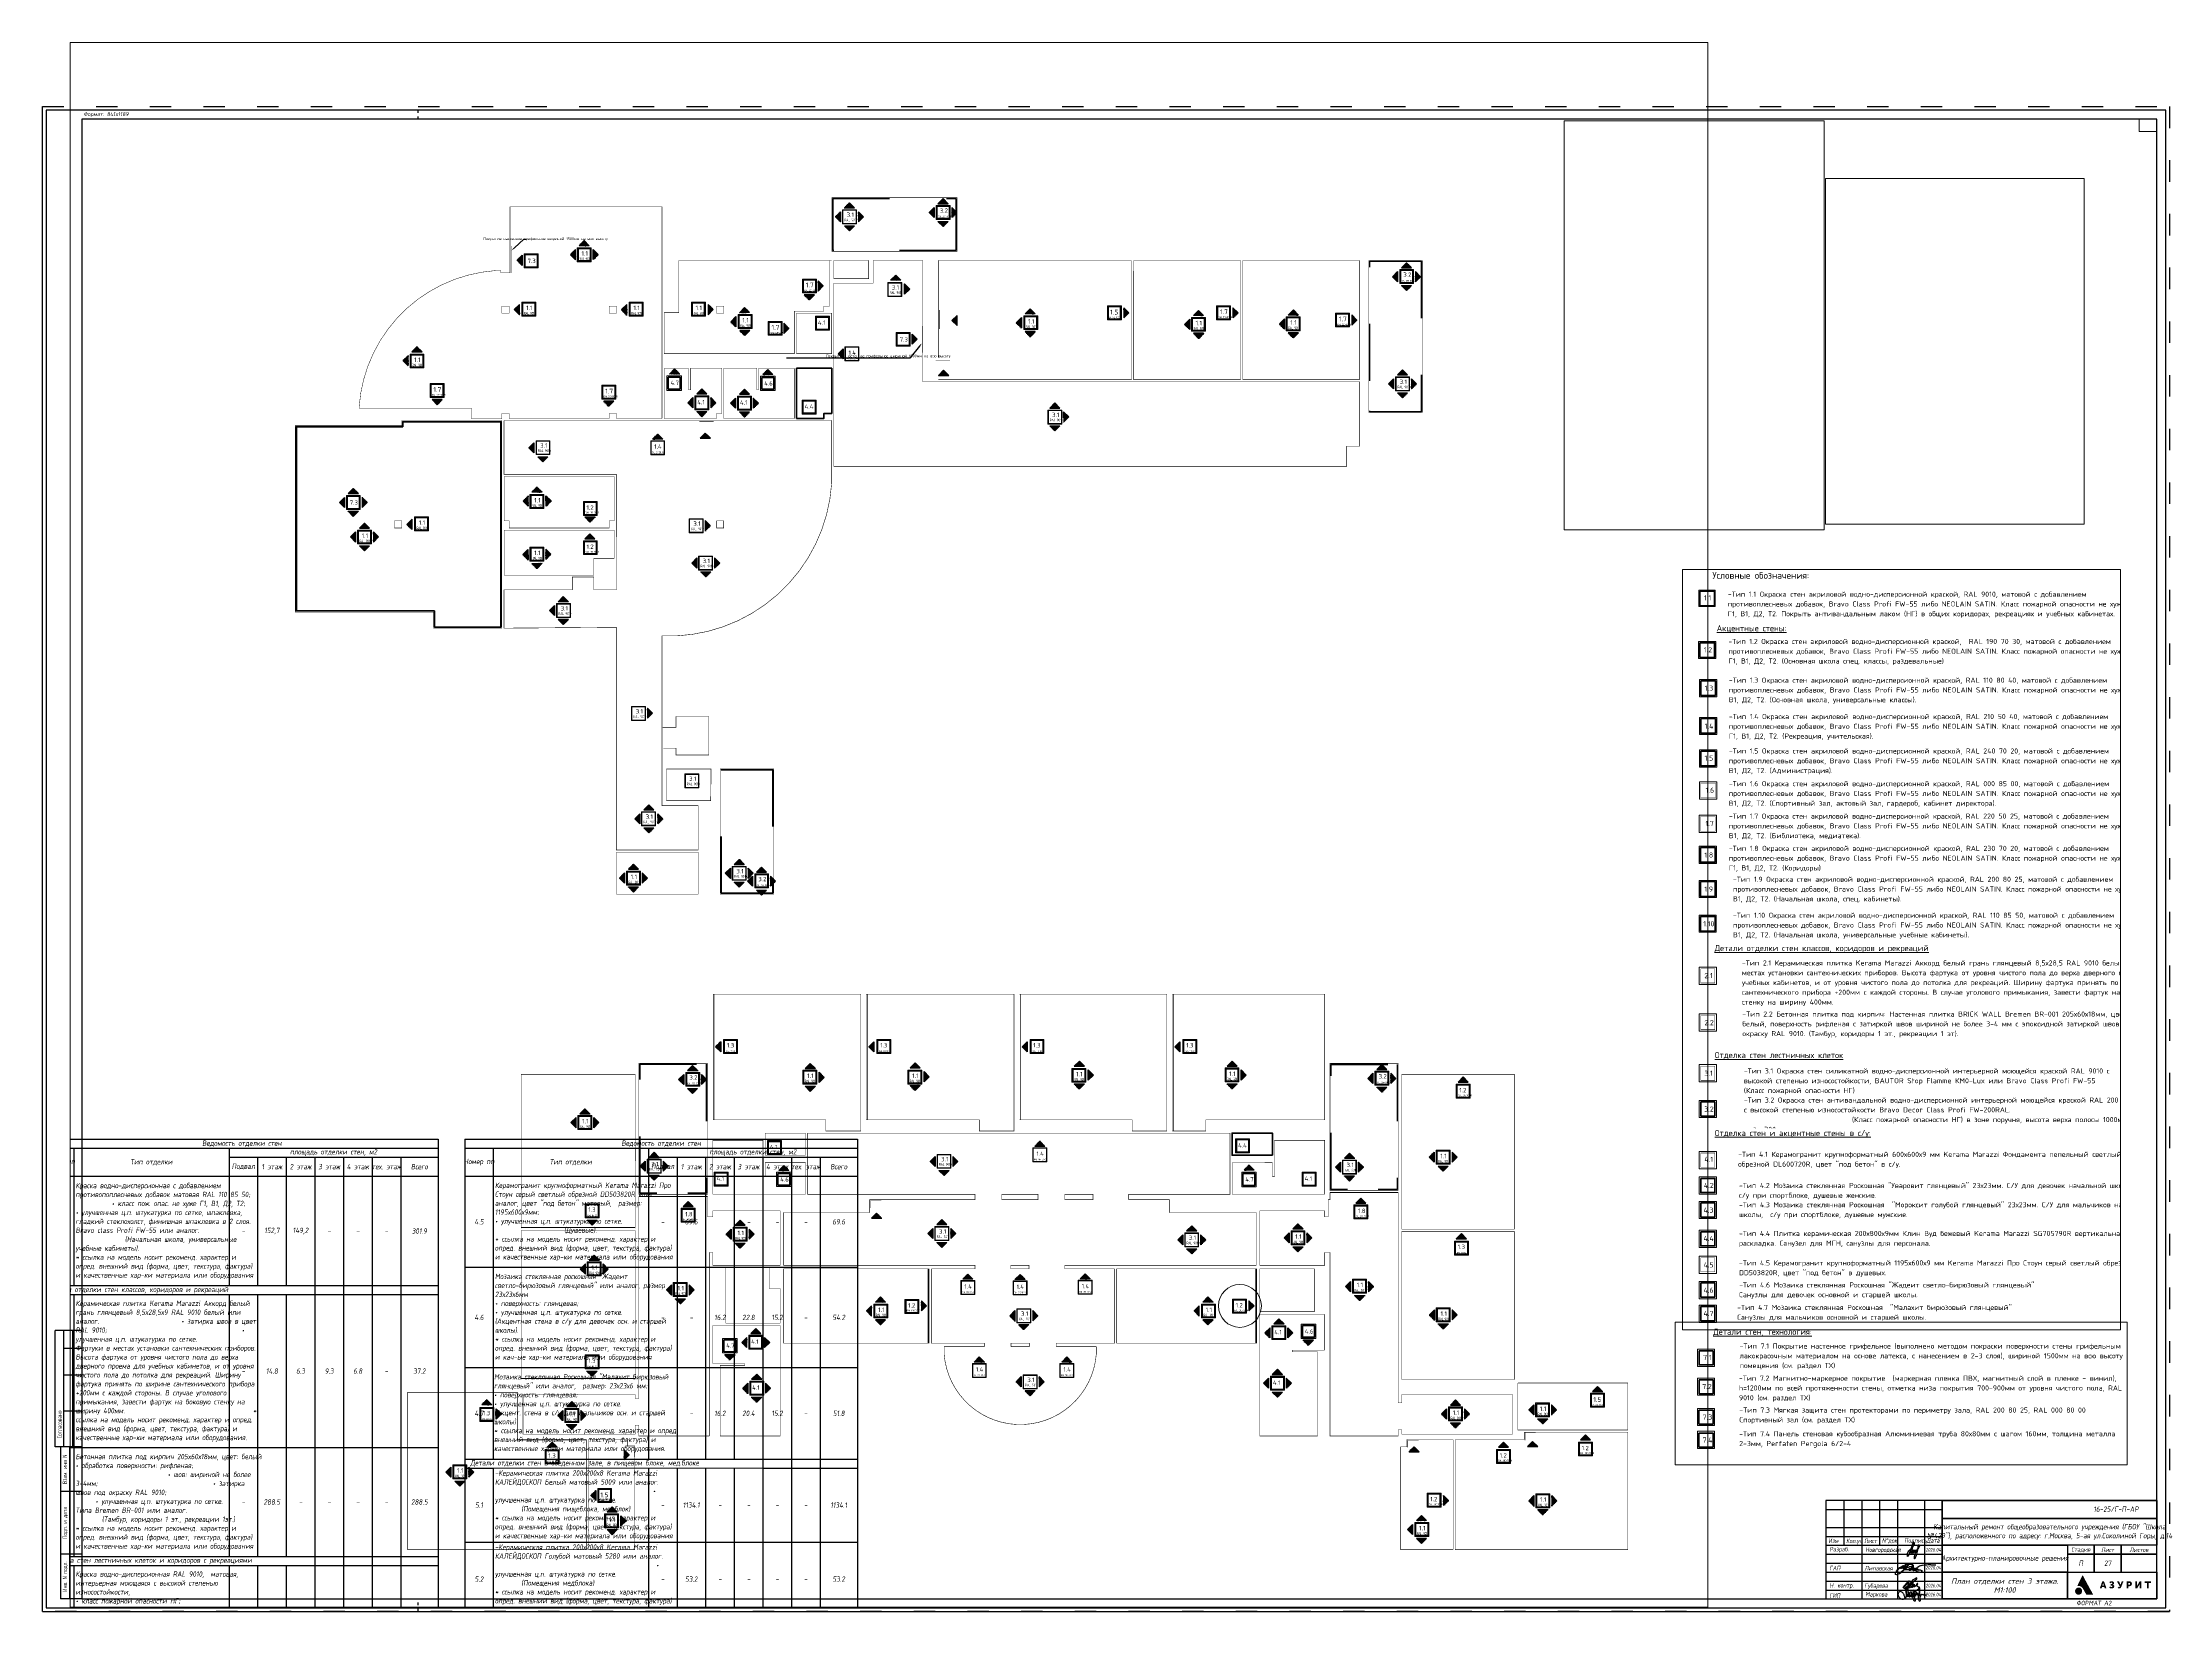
# Paper-space layout '37.стены 3этаж' of a CAD drawing. Header units: millimetres. Extents: x 265 to 1454, y -69 to 808.
# The model-space entities are those that its viewports show. They can reach past a viewport. Long polylines and large blocks are cut down to what shows.
import ezdxf
from ezdxf import colors
from ezdxf.entities.mleader import LeaderData, LeaderLine
from ezdxf.enums import TextEntityAlignment as Align
from ezdxf.math import Vec2, Vec3

# ---------------------------------------------------------------- set-up
doc = ezdxf.new("R2010")
doc.units = ezdxf.units.MM
for name, pattern in [('ACAD_ISO03W100', [30, 12, -18]), ('ADSK_Скрыто', [6, 3, -3]), ('ADSK_Штриховая_ш2 п1', [3, 2, -1]), ('HIDDEN2', [4.7625, 3.175, -1.5875]), ('Штрих', [6.35, 3.175, -3.175])]:
    doc.linetypes.add(name, pattern=pattern)
for name, color, linetype, lineweight in [('!!!_Отделка стен', 7, 'Continuous', 15), ('_STAMP', 250, 'Continuous', 30), ('_TEXT', 189, 'Continuous', 30), ('АР штриховка стен', 250, 'Continuous', 9), ('АР_Таблица отделки подвал', 250, 'Continuous', 15), ('Подписи', 5, 'Continuous', 25), ('текст', 7, 'Continuous', 15)]:
    doc.layers.add(name, color=color, linetype=linetype, lineweight=lineweight)
doc.layers.add('_RAMKA', color=7, linetype='Continuous')
doc.styles.add('ISOCPEUR', font='isocpeur.ttf', dxfattribs={"height": 800})
doc.styles.add('ISOCPEUR_1', font='isocpeur.ttf', dxfattribs={"height": 300})
doc.styles.add('ISOCPEUR_9', font='isocpeur.ttf', dxfattribs={"height": 80})
doc.styles.add('SIMPLEX', font='simplex.shx', dxfattribs={"width": 0.85, "oblique": 7})
doc.styles.get("Standard").update_dxf_attribs({"font": 'arial.ttf'})
doc.styles.add('Архитект', font='isocpeur.ttf', dxfattribs={"width": 0.8, "oblique": 8})
doc.styles.add('Архитектурный размер', font='isocpeur.ttf', dxfattribs={"width": 0.8, "oblique": 8})
doc.linetypes.add('зигзаг', pattern='A,0.00254,-5.08,[131,ltypeshp.shx,S=5.08,R=0,X=-5.08,Y=0],-10.16,[131,ltypeshp.shx,S=5.08,R=180,X=5.08,Y=0],-5.08', length=20.32254)
doc.linetypes.add('ограждение2', pattern='A,0.25,-0.1,[132,ltypeshp.shx,S=0.1,R=0,X=-0.1,Y=0],-0.1,1', length=1.45)
pattern_1 = [(45, (0, 0), (-35.3553, 35.3553), []), (45, (35.355, 0), (-35.3553, 35.3553), [62.5, -12.5, 0, -12.5])]
pattern_2 = [(45, (183188.89, -136609.775), (-35.355339, 35.355339), []), (45, (183224.244, -136609.775), (-35.355339, 35.355339), [62.5, -12.5, 0, -12.5])]
pattern_3 = [(45, (183177.274, -136594.8), (-35.355339, 35.355339), []), (45, (183212.63, -136594.8), (-35.355339, 35.355339), [62.5, -12.5, 0, -12.5])]
pattern_4 = [(45, (183206.994, -136578.246), (-35.355339, 35.355339), []), (45, (183242.35, -136578.246), (-35.355339, 35.355339), [62.5, -12.5, 0, -12.5])]

# ---------------------------------------------------------------- blocks, each defined once
blk = doc.blocks.new('_DOP_POLE')
at = {"layer": '_STAMP'}
for p, q in [((-15, 85), (-15, 150)), ((0, 150), (-15, 150)), ((-10, 85), (-10, 150)), ((-5, 85), (-5, 150)), ((0, 150), (0, 0)), ((0, 140), (-10, 140)), ((0, 125), (-10, 125)), ((0, 105), (-10, 105)), ((0, 85), (-15, 85)), ((-12, 85), (-12, 0)), ((-7, 85), (-7, 0)), ((0, 60), (-12, 60)), ((0, 25), (-12, 25)), ((0, 0), (-12, 0))]:
    blk.add_line(p, q, dxfattribs=at)
at = {"layer": '_TEXT', "style": 'ISOCPEUR', "width": 0.7}
for s, p in [('Согласовано', (-12.5, 97.5)), ('Взам. инв N', (-9.5, 72.5)), ('Подп. и дата', (-9.5, 42.5)), ('Инв. N подл.', (-9.5, 12.5))]:
    blk.add_text(s, height=2.5, rotation=90, dxfattribs=at).set_placement(p, align=Align.MIDDLE_CENTER)
blk = doc.blocks.new('*U79')
at = {"color": 0}
for p, q in [((1172, 827), (1172, 834)), ((1182, 827), (1172, 827))]:
    blk.add_line(p, q, dxfattribs=at)
at = {"layer": '_RAMKA', "color": 253, "linetype": 'ACAD_ISO03W100', "ltscale": 0.12}
for p, q in [((210, 834), (210, 841)), ((210, 0), (210, 7))]:
    blk.add_line(p, q, dxfattribs=at)
at = {"layer": '_RAMKA', "color": 0}
for points in [[(2, 2), (1187, 2), (1187, 839), (2, 839)], [(22, 7), (1182, 7), (1182, 834), (22, 834)]]:
    blk.add_lwpolyline(points, close=True, dxfattribs=at)
at = {"layer": 'Defpoints', "color": 255}
for q in [(0, 841), (1189, 0)]:
    blk.add_line((0, 0), q, dxfattribs=at)
at = {"layer": 'Defpoints', "color": 253, "linetype": 'ACAD_ISO03W100'}
blk.add_lwpolyline([(0, 841), (1189, 841), (1189, 0), (0, 0)], close=True, dxfattribs=at)
at = {"layer": '_RAMKA'}
blk.add_blockref('_DOP_POLE', (22, 7), dxfattribs=at)
at = {"layer": '_RAMKA', "color": 8, "insert": (23, 836.5), "char_height": 2.2, "attachment_point": 4, "style": 'SIMPLEX'}
blk.add_mtext_dynamic_manual_height_columns('Формат: 841x1189', width=59.756, gutter_width=12.5, heights=[0], dxfattribs=at)
at = {"layer": '_RAMKA', "color": 8, "style": 'SIMPLEX', "oblique": 7, "width": 0.85}
blk.add_attdef('ФОРМАТ_А', (1137, 3.5), '', height=2.5, dxfattribs=at)
blk = doc.blocks.new('Логотип Азурит')
at = {"layer": '_STAMP', "linetype": 'Continuous', "true_color": 0x2a3756}
h = blk.add_hatch(color=159, dxfattribs=at)
h.dxf.hatch_style = 1
h.paths.add_polyline_path([(-39.4, 8.5), (-40, 9.6), (-40.6, 10.7), (-41.1, 11.7), (-41.6, 12.6), (-41.8, 12.9), (-41.9, 13), (-41.9, 12.9), (-42, 12.8), (-42.4, 12), (-42.8, 11.2), (-43.1, 10.5), (-43.5, 9.7), (-44.2, 8.3), (-44.5, 7.6), (-44.7, 7.1), (-44.8, 6.9), (-44.7, 6.9), (-44.5, 7), (-44.3, 7), (-44.1, 7), (-43.9, 7), (-43.7, 6.9), (-43.6, 6.9), (-43.4, 6.9), (-43.2, 6.8), (-43.1, 6.7), (-42.9, 6.7), (-42.7, 6.6), (-42.6, 6.5), (-42.4, 6.4), (-42.3, 6.3), (-42.2, 6.2), (-42, 6), (-41.9, 5.9), (-41.8, 5.8), (-41.7, 5.7), (-41.6, 5.5), (-41.3, 4.9), (-41, 4.4), (-40.6, 3.6), (-40, 2.6), (-39.8, 2.1), (-37.9, 2.1), (-36.5, 2.1), (-35.9, 2.1), (-36.5, 3.1), (-36.8, 3.8), (-37.2, 4.4), (-37.7, 5.3), (-38.2, 6.3), (-38.5, 6.9), (-38.9, 7.5)])
at = {"layer": '_STAMP', "linetype": 'Continuous', "true_color": 0x1447b7}
h = blk.add_hatch(color=162, dxfattribs=at)
h.dxf.hatch_style = 1
h.paths.add_polyline_path([(-42.1, 4.2), (-42.1, 4.4), (-42.1, 4.6), (-42.2, 4.8), (-42.3, 4.9), (-42.4, 5.1), (-42.5, 5.3), (-42.6, 5.4), (-42.7, 5.5), (-42.8, 5.6), (-42.9, 5.7), (-43.1, 5.9), (-43.4, 6), (-43.6, 6), (-43.9, 6.1), (-44.2, 6.1), (-44.4, 6.1), (-44.5, 6), (-44.7, 6), (-44.9, 5.9), (-45, 5.8), (-45.2, 5.7), (-45.4, 5.6), (-45.5, 5.5), (-45.6, 5.3), (-45.7, 5.2), (-45.8, 5), (-45.9, 4.9), (-46, 4.7), (-46, 4.5), (-46.1, 4.3), (-46.1, 4.1), (-46.1, 3.9), (-46, 3.7), (-46, 3.5), (-45.9, 3.4), (-45.9, 3.2), (-45.8, 3.1), (-45.7, 3), (-45.6, 2.9), (-45.5, 2.8), (-45.4, 2.7), (-45.3, 2.6), (-45.2, 2.5), (-45.1, 2.4), (-45, 2.3), (-44.8, 2.3), (-44.7, 2.2), (-44.6, 2.2), (-44.4, 2.2), (-44.3, 2.1), (-44.1, 2.1), (-43.8, 2.1), (-43.6, 2.2), (-43.3, 2.3), (-43.1, 2.4), (-42.9, 2.5), (-42.7, 2.7), (-42.6, 2.8), (-42.4, 3), (-42.3, 3.1), (-42.3, 3.3), (-42.2, 3.5), (-42.1, 3.7), (-42.1, 3.8), (-42.1, 4)])
at = {"layer": '_STAMP', "linetype": 'Continuous', "true_color": 0x2a3756}
h = blk.add_hatch(color=159, dxfattribs=at)
h.dxf.hatch_style = 1
h.paths.add_polyline_path([(-29.3, 7.9), (-29.6, 8.8), (-29.9, 9.5), (-30.4, 9.5), (-30.9, 9.5), (-30.9, 9.4), (-31.3, 8.4), (-31.6, 7.3), (-32, 6.3), (-32.2, 5.6), (-32.1, 5.6), (-31.7, 5.6), (-31.2, 5.6), (-31.1, 6), (-31, 6.4), (-30.4, 6.4), (-29.8, 6.4), (-29.6, 6), (-29.5, 5.6), (-29, 5.6), (-28.5, 5.6), (-28.6, 5.8), (-28.9, 6.8)])
h.paths.add_polyline_path([(-30.8, 7.2), (-30.7, 7.3), (-30.6, 7.9), (-30.4, 8.4), (-30.4, 8.6), (-30.4, 8.7), (-30.4, 8.6), (-30.3, 8.4), (-30.2, 8.1), (-30.1, 7.7), (-30, 7.3), (-30, 7.2), (-30.4, 7.2)], flags=16)
h = blk.add_hatch(color=159, dxfattribs=at)
h.dxf.hatch_style = 1
h.paths.add_polyline_path([(-24.4, 7.3), (-24.5, 7.4), (-24.6, 7.5), (-24.7, 7.6), (-24.8, 7.6), (-24.7, 7.7), (-24.6, 7.8), (-24.5, 7.9), (-24.5, 8), (-24.4, 8.1), (-24.3, 8.2), (-24.3, 8.3), (-24.3, 8.3), (-24.3, 8.5), (-24.3, 8.7), (-24.3, 8.7), (-24.3, 8.8), (-24.4, 9), (-24.5, 9.1), (-24.6, 9.3), (-24.8, 9.4), (-24.9, 9.5), (-25.1, 9.5), (-25.3, 9.6), (-25.6, 9.6), (-25.7, 9.6), (-25.9, 9.6), (-26.1, 9.6), (-26.2, 9.5), (-26.4, 9.5), (-26.5, 9.4), (-26.7, 9.3), (-26.8, 9.2), (-26.9, 9.2), (-26.8, 9), (-26.6, 8.7), (-26.5, 8.5), (-26.5, 8.5), (-26.5, 8.5), (-26.3, 8.6), (-26.2, 8.7), (-26.1, 8.7), (-25.9, 8.8), (-25.8, 8.8), (-25.7, 8.8), (-25.6, 8.8), (-25.5, 8.8), (-25.5, 8.7), (-25.4, 8.7), (-25.3, 8.6), (-25.3, 8.6), (-25.3, 8.5), (-25.3, 8.4), (-25.3, 8.3), (-25.3, 8.2), (-25.4, 8.1), (-25.4, 8.1), (-25.4, 8.1), (-25.5, 8), (-25.6, 8), (-25.8, 8), (-26.1, 8), (-26.1, 7.6), (-26.1, 7.2), (-25.8, 7.2), (-25.5, 7.2), (-25.5, 7.2), (-25.4, 7.2), (-25.3, 7.2), (-25.3, 7.1), (-25.2, 7.1), (-25.2, 7), (-25.2, 7), (-25.2, 6.9), (-25.2, 6.8), (-25.2, 6.7), (-25.2, 6.6), (-25.2, 6.6), (-25.3, 6.5), (-25.3, 6.5), (-25.4, 6.5), (-25.4, 6.4), (-25.5, 6.4), (-25.7, 6.4), (-25.8, 6.4), (-25.9, 6.4), (-26, 6.4), (-26.2, 6.5), (-26.3, 6.6), (-26.4, 6.7), (-26.5, 6.8), (-26.8, 6.5), (-26.9, 6.3), (-27, 6.2), (-27, 6.1), (-27, 6.1), (-26.9, 6.1), (-26.8, 6), (-26.6, 5.8), (-26.4, 5.7), (-26.2, 5.6), (-26, 5.6), (-25.8, 5.6), (-25.5, 5.6), (-25.3, 5.6), (-25.1, 5.6), (-25, 5.7), (-24.9, 5.7), (-24.7, 5.8), (-24.6, 5.9), (-24.5, 5.9), (-24.4, 6), (-24.4, 6.1), (-24.3, 6.2), (-24.3, 6.4), (-24.2, 6.5), (-24.2, 6.7), (-24.2, 6.8), (-24.2, 6.9), (-24.2, 7.1), (-24.3, 7.2), (-24.3, 7.3)])
h = blk.add_hatch(color=159, dxfattribs=at)
h.dxf.hatch_style = 1
h.paths.add_polyline_path([(-19.6, 8), (-19.4, 8.7), (-19.1, 9.2), (-19, 9.5), (-19.2, 9.5), (-19.5, 9.5), (-20, 9.5), (-20, 9.4), (-20.3, 8.7), (-20.6, 7.8), (-20.6, 7.7), (-20.7, 7.6), (-20.7, 7.6), (-20.7, 7.7), (-20.8, 8), (-21, 8.4), (-21.3, 9.1), (-21.5, 9.5), (-22.1, 9.5), (-22.6, 9.5), (-22.4, 9.2), (-21.9, 8.2), (-21.3, 7.1), (-21.1, 6.6), (-21.1, 6.6), (-21.1, 6.5), (-21.1, 6.5), (-21.2, 6.4), (-21.3, 6.4), (-21.4, 6.4), (-21.5, 6.4), (-21.5, 6.4), (-21.6, 6.4), (-21.7, 6.5), (-21.8, 6.5), (-21.9, 6.5), (-21.9, 6.4), (-22.1, 6), (-22.2, 5.9), (-22.2, 5.8), (-22.1, 5.8), (-21.9, 5.7), (-21.8, 5.6), (-21.7, 5.6), (-21.5, 5.6), (-21.3, 5.6), (-21.1, 5.6), (-21, 5.6), (-20.9, 5.7), (-20.8, 5.7), (-20.7, 5.8), (-20.6, 5.8), (-20.6, 5.9), (-20.5, 6), (-20.3, 6.2), (-20.3, 6.4), (-20.2, 6.5), (-19.9, 7.3)])
h = blk.add_hatch(color=159, dxfattribs=at)
h.dxf.hatch_style = 1
h.paths.add_polyline_path([(-14.5, 7.5), (-14.4, 7.6), (-14.4, 7.7), (-14.3, 8), (-14.3, 8.2), (-14.3, 8.4), (-14.4, 8.6), (-14.4, 8.8), (-14.5, 8.9), (-14.6, 9), (-14.6, 9.1), (-14.7, 9.2), (-14.8, 9.3), (-14.9, 9.4), (-15.1, 9.4), (-15.2, 9.5), (-15.3, 9.5), (-15.5, 9.5), (-16.3, 9.5), (-17.2, 9.5), (-17.2, 7.6), (-17.2, 5.6), (-16.7, 5.6), (-16.3, 5.6), (-16.3, 6.2), (-16.3, 6.8), (-15.9, 6.8), (-15.6, 6.8), (-15.4, 6.9), (-15.2, 6.9), (-15, 7), (-14.8, 7.1), (-14.7, 7.2), (-14.6, 7.4)])
h.paths.add_polyline_path([(-15.6, 7.7), (-15.7, 7.7), (-16, 7.7), (-16.3, 7.7), (-16.3, 8.2), (-16.3, 8.7), (-15.9, 8.7), (-15.6, 8.7), (-15.6, 8.7), (-15.5, 8.7), (-15.4, 8.6), (-15.4, 8.5), (-15.3, 8.4), (-15.3, 8.4), (-15.3, 8.2), (-15.3, 8.1), (-15.3, 8), (-15.3, 7.9), (-15.4, 7.9), (-15.4, 7.8), (-15.4, 7.8), (-15.5, 7.7)], flags=16)
h = blk.add_hatch(color=159, dxfattribs=at)
h.dxf.hatch_style = 1
h.paths.add_polyline_path([(-10.1, 7.8), (-10, 8), (-9.9, 8.1), (-9.9, 7.9), (-10, 7.5), (-10, 6.7), (-10, 5.6), (-9.5, 5.6), (-9, 5.6), (-9, 7.6), (-9, 9.5), (-9.5, 9.5), (-10, 9.5), (-10.4, 8.9), (-10.8, 8.1), (-11, 7.8), (-11.3, 7.3), (-11.4, 7.1), (-11.4, 7), (-11.4, 7.3), (-11.4, 7.8), (-11.4, 8.6), (-11.4, 9.5), (-11.9, 9.5), (-12.3, 9.5), (-12.3, 7.6), (-12.3, 5.6), (-11.9, 5.6), (-11.4, 5.6), (-11.2, 5.9), (-10.6, 6.9), (-10.3, 7.4)])
h = blk.add_hatch(color=159, dxfattribs=at)
h.dxf.hatch_style = 1
h.paths.add_polyline_path([(-3.7, 9.1), (-3.7, 9.5), (-5.4, 9.5), (-7.1, 9.5), (-7.1, 9.1), (-7.1, 8.7), (-6.5, 8.7), (-5.9, 8.7), (-5.9, 7.2), (-5.9, 5.6), (-5.4, 5.6), (-5, 5.6), (-5, 7.2), (-5, 8.7), (-4.3, 8.7), (-3.7, 8.7)])
blk = doc.blocks.new('подпись Липавская')
at = {"color": 162, "lineweight": 18, "true_color": 0x0034d1}
for points, knots in [([(2.4, -0.6), (1.9, -1.1), (1.5, -1.5), (0.6, -2.3), (0.2, -2.6), (-0.4, -3.1), (-0.8, -3.3), (-1.5, -3.6), (-1.9, -3.7), (-2.4, -3.8), (-2.6, -3.8), (-2.9, -3.6), (-3, -3.5), (-3.1, -3.2), (-3, -3.1), (-3, -2.6), (-2.9, -2.3), (-2.6, -1.9), (-2.5, -1.7), (-2, -1), (-1.6, -0.6), (-0.8, 0.1), (-0.4, 0.4), (0.6, 0.9), (1, 1.2), (1.6, 1.4), (1.6, 1.4), (1.7, 1.5)], [1.927995, 1.927995, 1.927995, 1.927995, 2.162861, 2.162861, 2.342684, 2.342684, 2.481252, 2.481252, 2.589465, 2.589465, 2.644352, 2.644352, 2.684993, 2.684993, 2.725633, 2.725633, 2.816518, 2.816518, 2.907403, 2.907403, 3.101021, 3.101021, 3.294638, 3.294638, 3.488255, 3.488255, 3.514244, 3.514244, 3.514244, 3.514244]), ([(1.5, 0.1), (1.6, 0.1), (1.8, 0.1), (2, 0.2), (2.1, 0.3), (2.5, 0.4), (2.7, 0.6), (3, 0.7)], [0.9055552, 0.9055552, 0.9055552, 0.9055552, 0.9629326, 0.9629326, 1.02031, 1.02031, 1.1239395, 1.1239395, 1.1239395, 1.1239395]), ([(6.8, 0.3), (6.6, 0.1), (6.3, 0), (5.8, -0.3), (5.5, -0.5), (5, -0.7), (4.7, -0.8), (4.2, -1), (4, -1), (3.6, -1.1), (3.4, -1.1), (3, -1.1), (2.8, -1.1), (2.6, -1), (2.5, -1), (2.4, -0.8), (2.3, -0.7), (2.4, -0.6)], [4.3062538, 4.3062538, 4.3062538, 4.3062538, 4.4138757, 4.4138757, 4.5214976, 4.5214976, 4.6291196, 4.6291196, 4.7090277, 4.7090277, 4.7729116, 4.7729116, 4.8231548, 4.8231548, 4.8495834, 4.8495834, 4.87234, 4.87234, 4.87234, 4.87234]), ([(2.8, -0.2), (3.1, 0.1), (3.6, 0.3), (4.3, 0.6), (4.6, 0.7), (5.2, 0.9), (5.6, 0.9), (6.2, 1), (6.5, 1), (6.8, 1)], [4.9347748, 4.9347748, 4.9347748, 4.9347748, 5.0568055, 5.0568055, 5.1788362, 5.1788362, 5.3146558, 5.3146558, 5.3908243, 5.3908243, 5.3908243, 5.3908243]), ([(5.1, 2.3), (5.5, 2.3), (5.9, 2.2), (6.5, 2), (6.7, 2), (7.1, 1.6), (7.3, 1.3), (7.3, 1), (7.2, 0.9), (7.2, 0.8)], [3.9400756, 3.9400756, 3.9400756, 3.9400756, 4.077799, 4.077799, 4.1515227, 4.1515227, 4.2252463, 4.2252463, 4.2499379, 4.2499379, 4.2499379, 4.2499379]), ([(7.2, 0.8), (7.3, 0.7), (7.3, 0.5), (7.3, 0.3), (7.3, 0.2), (7.3, 0), (7.2, 0), (7.2, 0)], [5.43291642, 5.43291642, 5.43291642, 5.43291642, 5.46279586, 5.46279586, 5.4926753, 5.4926753, 5.50331351, 5.50331351, 5.50331351, 5.50331351]), ([(7.2, 0), (7.4, 0), (7.5, 0), (7.8, 0), (8, 0), (8.2, -0.2), (8.3, -0.3), (8.3, -0.4)], [6.0978529, 6.0978529, 6.0978529, 6.0978529, 6.1425729, 6.1425729, 6.1872929, 6.1872929, 6.2036694, 6.2036694, 6.2036694, 6.2036694]), ([(8.7, -0.5), (8.8, -0.1), (9.2, 0.3), (9.8, 0.8), (10.2, 1.1), (11, 1.4), (11.4, 1.5), (12.7, 1.7), (13.6, 1.8), (15, 1.9), (15.7, 1.9), (16.8, 1.9), (17.2, 1.9), (18, 1.8), (18.5, 1.8), (19.2, 1.7), (19.4, 1.7), (19.7, 1.7)], [7.769656, 7.769656, 7.769656, 7.769656, 7.921996, 7.921996, 8.074335, 8.074335, 8.226675, 8.226675, 8.542229, 8.542229, 8.775159, 8.775159, 8.93404, 8.93404, 9.09292, 9.09292, 9.186254, 9.186254, 9.186254, 9.186254]), ([(6.6, -0.7), (6.5, -0.8), (6.4, -0.9), (6, -1.1), (5.7, -1.3), (5.4, -1.4), (5.3, -1.4), (5.2, -1.4), (5.1, -1.4), (5, -1.4), (5, -1.4), (4.9, -1.4), (4.8, -1.3), (4.8, -1.1), (4.8, -1.1), (4.9, -1), (4.9, -1), (4.9, -0.9), (5, -0.9), (5.1, -0.8), (5.3, -0.7), (5.5, -0.6), (5.6, -0.5), (5.9, -0.4), (6, -0.3), (6.3, -0.3), (6.3, -0.3), (6.4, -0.2)], [5.5967371, 5.5967371, 5.5967371, 5.5967371, 5.6654435, 5.6654435, 5.7341498, 5.7341498, 5.7599769, 5.7599769, 5.7754743, 5.7754743, 5.7848694, 5.7848694, 5.7920528, 5.7920528, 5.7992363, 5.7992363, 5.8064198, 5.8064198, 5.8255794, 5.8255794, 5.8652806, 5.8652806, 5.9049817, 5.9049817, 5.9720452, 5.9720452, 5.9983972, 5.9983972, 5.9983972, 5.9983972]), ([(7.7, -1.2), (7.7, -1.3), (7.6, -1.3), (7.4, -1.4), (7.3, -1.5), (7.1, -1.5), (7, -1.5), (6.9, -1.4), (6.9, -1.4), (6.8, -1.3), (6.8, -1.2), (6.8, -1.1), (6.8, -1), (6.9, -0.9), (6.9, -0.9), (7, -0.8), (7.1, -0.7), (7.4, -0.6), (7.6, -0.5), (7.7, -0.5)], [6.3030834, 6.3030834, 6.3030834, 6.3030834, 6.3311025, 6.3311025, 6.3581066, 6.3581066, 6.3684891, 6.3684891, 6.3749758, 6.3749758, 6.3814625, 6.3814625, 6.3879491, 6.3879491, 6.4022384, 6.4022384, 6.4305971, 6.4305971, 6.4944159, 6.4944159, 6.4944159, 6.4944159]), ([(8.6, -1.2), (8.5, -1.3), (8.4, -1.3), (8.3, -1.4), (8.2, -1.4), (8.1, -1.5), (8, -1.5), (7.9, -1.4), (7.8, -1.4), (7.7, -1.3), (7.7, -1.3), (7.7, -1.2)], [6.63437936, 6.63437936, 6.63437936, 6.63437936, 6.65591892, 6.65591892, 6.6718971, 6.6718971, 6.68234273, 6.68234273, 6.6889962, 6.6889962, 6.69151939, 6.69151939, 6.69151939, 6.69151939]), ([(9.7, -1.1), (9.9, -1.1), (10.3, -1), (11, -1), (11.3, -1), (11.8, -1.2), (11.9, -1.4), (12.1, -1.8), (12, -2.1), (11.8, -2.3), (11.7, -2.4), (11.3, -2.5), (11.2, -2.5), (10.6, -2.5), (10.3, -2.5), (9.7, -2.3), (9.5, -2.2), (9.1, -2), (8.9, -1.9), (8.6, -1.5), (8.6, -1.4), (8.6, -1.2)], [7.0162906, 7.0162906, 7.0162906, 7.0162906, 7.0993883, 7.0993883, 7.1824861, 7.1824861, 7.2545595, 7.2545595, 7.301037, 7.301037, 7.3475144, 7.3475144, 7.3939919, 7.3939919, 7.486045, 7.486045, 7.578098, 7.578098, 7.6546435, 7.6546435, 7.6967383, 7.6967383, 7.6967383, 7.6967383]), ([(9.2, -0.6), (9.2, -0.6), (9.3, -0.6), (9.5, -0.5), (9.5, -0.5), (9.6, -0.5), (9.7, -0.6), (9.8, -0.8), (9.8, -0.8), (9.8, -0.9), (9.8, -1), (9.8, -1), (9.7, -1.1), (9.7, -1.1)], [6.85701628, 6.85701628, 6.85701628, 6.85701628, 6.88166544, 6.88166544, 6.8944683, 6.8944683, 6.90289754, 6.90289754, 6.91132677, 6.91132677, 6.91975601, 6.91975601, 6.93200035, 6.93200035, 6.93200035, 6.93200035])]:
    blk.add_open_spline(points, degree=3, knots=knots, dxfattribs=at)
blk.add_spline([(0, 0), (0, -0.1), (0.3, -0.2), (0.8, 0), (1.4, 0.3), (1.9, 0.6), (2.3, 0.9), (2.7, 1.2), (2.9, 1.5), (3, 1.7), (3, 1.9), (2.7, 1.9), (2.4, 1.7), (1.8, 1.3), (1.5, 1), (1.2, 0.5), (1.1, 0.1), (1.2, -0.1), (1.6, -0.2), (2.1, 0), (2.5, 0.2), (2.9, 0.4), (3.5, 0.7), (4.1, 1.2), (4.6, 1.8), (4.8, 2.1), (4.9, 2.3), (4.5, 2.1), (4.1, 1.7), (3.7, 1.3), (3.1, 0.5), (2.4, -0.2), (1.7, -1), (0.7, -1.8), (-0.1, -2.5), (-1.4, -3.3), (-2.7, -3.4), (-2.7, -2.6), (-2.3, -1.8), (-1.6, -1), (-0.5, -0.1), (1, 0.8), (2, 1.3), (3.5, 1.8), (4.9, 2), (5.9, 2), (6.5, 1.8), (6.9, 1.5), (7, 1.1), (6.6, 0.4), (5.7, -0.1), (4.4, -0.6), (3.4, -0.9), (2.6, -0.8), (3.8, 0.1), (4.9, 0.5), (6.3, 0.7), (7.1, 0.5), (7, 0.1), (6.8, -0.2), (6.4, -0.5), (5.9, -0.9), (5, -1.2), (5.4, -0.9), (5.6, -0.8), (5.9, -0.6), (6.2, -0.5), (6.9, -0.3), (7.6, -0.2), (8, -0.4), (8.1, -0.4), (8, -0.6), (7.7, -1), (7.3, -1.2), (7, -1.2), (7.2, -1), (7.4, -0.9), (7.8, -0.7), (8.1, -0.6), (8.4, -0.6), (8.5, -0.7), (8.4, -1.1), (8.2, -1.2), (8, -1.2), (8, -1), (8.2, -0.9), (8.7, -0.9), (9, -0.9), (9.6, -0.8), (9.4, -1.1), (10.8, -1.2), (11.7, -1.6), (11.8, -1.9), (10.3, -2.2), (9.5, -1.9), (8.9, -1.5), (8.8, -0.7), (9.2, -0.1), (9.8, 0.5), (10.7, 1), (12.2, 1.4), (13.8, 1.6), (15.5, 1.7), (16.6, 1.7), (17.2, 1.6), (18.3, 1.6), (19.6, 1.4)], degree=3, dxfattribs=at)
for points in [[(0.2, 0.1), (0.5, 0.1), (0.6, 0.2), (0.9, 0.3)], [(1.6, 0.7), (1.9, 0.9), (2.1, 1), (2.3, 1.2)], [(2, 1.1), (1.8, 0.9), (1.7, 0.8), (1.6, 0.7)], [(3.3, 0.4), (3.1, 0.2), (3, 0), (2.8, -0.2)], [(3.2, 2), (3.6, 2), (3.9, 2.1), (4.2, 2.2)], [(8.3, -0.4), (8.4, -0.4), (8.6, -0.4), (8.7, -0.5)]]:
    blk.add_open_spline(points, degree=3, dxfattribs=at)
blk = doc.blocks.new('A$C87e5faed')
at = {"color": 172, "true_color": 0x1616e3}
for p, q in [((4.5, 4), (1.3, 0.4)), ((1.3, 0.4), (4.4, 3.1)), ((1.3, 0.4), (4.4, 3)), ((4.5, 3.9), (1.4, 0.4)), ((2.7, -0.6), (4.6, 1.4)), ((2.8, -0.6), (4.6, 1.3)), ((3.9, 0), (3.2, -0.6)), ((3.9, 0), (4, 0.1)), ((4, 0.1), (4.6, 0.7)), ((4.1, 0.2), (4.6, 0.6)), ((4.5, 3.2), (4.7, 3.4)), ((4.5, 3.1), (4.7, 3.3)), ((4.6, 1.4), (5.1, 1.9)), ((4.6, 1.4), (4.9, 1.8)), ((4.6, 0.5), (4.6, 0.3)), ((4.6, 0.3), (4.8, 0.2)), ((4.7, 0.7), (7.2, 2.9)), ((4.9, 1.3), (4.7, 0.9)), ((4.7, 0.7), (4.7, 0.6)), ((4.7, 0.6), (4.7, 0.3)), ((4.7, 0.3), (4.8, 0.3)), ((4.8, 0.8), (7.2, 3)), ((5, 1.3), (4.8, 0.8)), ((4.8, 0.3), (5.3, 0.4)), ((4.8, 0.2), (5.3, 0.4)), ((4.8, 0.2), (5.3, 0.4)), ((7.2, 3), (5, 1.3)), ((7.1, 3), (5, 1.3)), ((5.1, 2), (7.4, 4.8)), ((5.2, 2.1), (7.4, 4.8)), ((5.3, 0.4), (7.5, 2)), ((5.3, 0.4), (6.5, 1.2)), ((6.7, 1.4), (6.2, 0.8)), ((6.5, 1.2), (6.2, 0.8)), ((6.7, 1.4), (7.6, 2)), ((6.7, 0.6), (7.1, 0.9)), ((7.5, 2), (6.8, 1.5)), ((6.8, 0.5), (7.2, 1)), ((6.9, 1.5), (6.9, 1.5)), ((7.8, 1.8), (7.1, 0.9)), ((7.2, 1), (8, 1.7)), ((7.9, 1.7), (7.2, 1)), ((7.2, 1), (7.3, 0.8)), ((7.3, 1), (8, 1.6)), ((7.4, 0.9), (7.3, 1)), ((7.3, 0.8), (7.5, 0.8)), ((7.4, 4.8), (8.7, 5.6)), ((7.4, 4.8), (8.7, 5.6)), ((7.4, 0.9), (7.5, 0.9)), ((7.5, 2), (7.6, 2)), ((7.5, 0.8), (7.8, 0.9)), ((7.5, 0.9), (7.8, 0.9)), ((7.8, 0.9), (9, 1.7)), ((7.8, 0.9), (9.1, 1.6)), ((9.2, 1.5), (10.5, 0.4)), ((9.2, 1.4), (10.5, 0.4)), ((9.7, 2.6), (9.6, 2.6)), ((9.7, 2.5), (9.6, 2.5)), ((9.8, 2.5), (9.7, 2.6)), ((9.7, 2.5), (9.7, 2.5)), ((3, -0.7), (2.7, -0.6)), ((3, -0.7), (2.8, -0.6)), ((3.2, -0.6), (3, -0.7)), ((3.3, -0.6), (3, -0.7)), ((3.9, 0), (3.3, -0.6)), ((10.2, -0.7), (7.3, -2.5)), ((10.2, -0.8), (7.3, -2.6))]:
    blk.add_line(p, q, dxfattribs=at)
for points in [[(3.9, 0), (3.1, -0.2), (2.4, -0.3), (2.1, -0.3), (2.1, -0.1), (2.4, 0.2), (4.5, 1.6)], [(4, 0.1), (3.1, -0.2), (2.4, -0.3), (2.2, -0.2), (2.2, -0.1), (2.5, 0.2), (4.5, 1.6), (4.6, 1.4)], [(4.6, 0.5), (4.2, 0.1), (4, 0.1)], [(4.6, 0.6), (4.6, 0.5), (4.2, 0.2), (4.1, 0.2)], [(4.5, 3.1), (4.4, 2.2), (4.6, 1.6)], [(4.4, 3), (4.4, 2.2), (4.5, 1.6)], [(4.6, 1.6), (5.1, 2)], [(4.6, 1.6), (4.9, 1.8)], [(4.6, 1.6), (4.6, 1.4)], [(4.6, 1.4), (4.7, 0.9)], [(4.6, 1.3), (4.7, 0.9), (4.6, 0.7)]]:
    blk.add_lwpolyline(points, dxfattribs=at)
for points in [[(4.7, 3.3), (5.1, 3.7, 0.664719), (5, 3.9, 0.116051), (4.6, 3.6, 0.12803), (4.5, 3.4), (4.4, 3.1)], [(4.7, 3.4), (5.1, 3.7, 0.620604), (5, 3.8, 0.116009), (4.7, 3.6, 0.126024), (4.5, 3.3), (4.5, 3.2)], [(5.1, 1.9), (5.4, 2.1), (9.2, 5.1, 0.828646), (8.7, 5.6)], [(5.2, 2.1), (5.4, 2.2), (9.1, 5.1, 0.817588), (8.7, 5.6)]]:
    blk.add_lwpolyline(points, format="xyb", dxfattribs=at)
for centre, radius, start, end in [((6.4, 0.7), 0.164, 144.8899, 225.505), ((6.4, 0.7), 0.222, 144.8899, 225.505), ((6.5, 0.9), 0.486, 237.4946, 304.5474), ((6.5, 0.9), 0.428, 237.4946, 304.5474), ((7.2, 2.9), 0.0636, 335.3486, 107.8343), ((7.9, 1.7), 0.131, 327.1495, 150.1539), ((7.9, 1.7), 0.0731, 327.1495, 150.1539), ((9.7, 1.9), 0.682, 96.4472, 194.9902), ((9.7, 1.9), 0.624, 96.4472, 193.5642), ((8.4, 3), 1.49, 299.157, 339.3007), ((8.4, 3), 1.44, 299.6881, 338.4776), ((9.7, 1.9), 0.624, 199.0634, 220.3111), ((9.7, 1.9), 0.682, 200.0512, 220.3111), ((9.9, -0.1), 0.707, 295.4048, 36.3986), ((9.9, -0.1), 0.765, 295.4048, 36.3986)]:
    blk.add_arc(centre, radius, start, end, dxfattribs=at)
blk = doc.blocks.new('Маркова')
at = {"layer": 'Подписи'}
for points in [[(44384.16, 26837.52), (44384.02, 26837.95), (44383.86, 26838.46), (44383.67, 26838.92), (44383.36, 26839.36), (44382.92, 26839.82), (44382.37, 26840.02), (44381.91, 26839.87), (44381.53, 26839.53), (44381.38, 26839.14), (44381.38, 26838.69), (44381.61, 26838.16), (44381.82, 26837.83), (44382.25, 26837.39), (44382.84, 26837.07), (44383.53, 26837.07), (44383.96, 26837.22), (44384.63, 26837.82), (44384.75, 26838.6), (44384.75, 26839.25), (44384.75, 26840.2), (44384.75, 26840.92)], [(44384.96, 26840.5), (44384.84, 26841), (44384.62, 26841.2), (44384.35, 26841.2), (44384.24, 26840.96), (44384.24, 26840.55), (44384.41, 26840.01), (44384.62, 26839.21), (44384.92, 26838.49), (44385.18, 26837.92), (44385.36, 26839.06), (44385.43, 26839.91), (44385.43, 26840.64), (44385.43, 26840.89), (44385.19, 26840.95), (44385.19, 26840.77), (44385.34, 26839.78), (44385.66, 26838.18), (44385.84, 26837.88), (44386.06, 26838.38), (44386.19, 26839.11), (44386.19, 26839.42), (44385.86, 26839.42), (44385.74, 26839.02), (44385.85, 26838.57), (44386.16, 26838.35), (44386.41, 26838.02), (44386.59, 26837.89), (44386.84, 26838.65), (44386.91, 26839.29), (44386.72, 26839.71), (44386.37, 26839.83), (44386.03, 26839.65), (44385.9, 26839.34), (44386.01, 26838.87), (44386.13, 26838.49), (44386.23, 26838.35), (44386.53, 26838.44), (44386.8, 26838.81), (44386.69, 26839.42), (44386.69, 26838.93), (44386.91, 26838.2), (44387.08, 26838.02), (44387.16, 26837.94), (44387.37, 26838.08), (44387.53, 26839.05), (44387.42, 26839.79), (44387.17, 26840.7), (44387.77, 26837.87), (44387.91, 26837.45), (44388.05, 26836.95), (44388.14, 26836.54), (44388.14, 26836.2), (44387.88, 26836.28), (44387.54, 26836.8), (44387.3, 26837.47), (44387.19, 26838.24), (44387.19, 26838.85), (44387.56, 26839.4), (44387.69, 26839.4), (44387.84, 26838.89), (44387.99, 26838.52), (44388.2, 26838.24), (44388.31, 26838.24), (44388.45, 26838.62), (44388.56, 26839.33), (44388.56, 26839.82), (44388.99, 26838.58), (44388.84, 26839.38), (44388.96, 26839.55), (44389.15, 26839.24), (44389.31, 26838.93), (44389.48, 26838.73), (44389.74, 26839.03), (44389.9, 26839.65), (44390, 26840.29), (44389.86, 26841.59), (44389.69, 26841.82), (44389.56, 26841.68), (44389.56, 26841.3), (44389.7, 26840.31), (44389.89, 26838.82), (44389.99, 26837.79), (44389.99, 26837.09), (44389.99, 26836.15), (44389.72, 26836.32), (44389.53, 26836.9), (44389.4, 26837.91), (44389.4, 26838.5), (44389.48, 26839.15), (44389.86, 26838.76), (44389.86, 26838.62), (44390.05, 26838.01), (44390.31, 26838.39), (44390.66, 26839.02), (44390.82, 26838.67), (44391.19, 26839.01), (44391.41, 26838.69), (44391.93, 26838.78), (44392.24, 26838.65), (44392.64, 26838.79)]]:
    blk.add_spline(points, degree=3, dxfattribs=at)
blk = doc.blocks.new('_Azurit_Stamp 1')
at = {"layer": '_STAMP', "lineweight": -2}
for p, q in [((-185, 50), (-120, 50)), ((-120, 55), (-120, 0)), ((-185, 40), (-120, 40)), ((-185, 25), (-120, 25)), ((-185, 20), (-120, 20)), ((-185, 15), (-120, 15)), ((-185, 10), (-120, 10)), ((-185, 5), (-120, 5))]:
    blk.add_line(p, q, dxfattribs=at)
at = {"layer": '_STAMP', "lineweight": 30}
for p, q in [((-175, 55), (-175, 30)), ((-165, 55), (-165, 0)), ((-155, 55), (-155, 30)), ((-145, 55), (-145, 0)), ((-130, 55), (-130, 0)), ((-185, 35), (-120, 35)), ((-185, 30), (-120, 30))]:
    blk.add_line(p, q, dxfattribs=at)
at = {"layer": '_STAMP', "lineweight": -2}
blk.add_lwpolyline([(-185, 0), (0, 0), (0, 55), (-185, 55)], close=True, dxfattribs=at)
at = {"layer": '_STAMP', "lineweight": 30}
for points in [[(-185, 0), (0, 0), (0, 55), (-185, 55)], [(-120, 55), (0, 55), (0, 45), (-120, 45)], [(-120, 45), (0, 45), (0, 30), (-120, 30)], [(-120, 30), (-50, 30), (-50, 15), (-120, 15)], [(-50, 25), (-35, 25), (-35, 30), (-50, 30)], [(-50, 15), (-35, 15), (-35, 25), (-50, 25)], [(-35, 25), (-20, 25), (-20, 30), (-35, 30)], [(-35, 15), (-20, 15), (-20, 25), (-35, 25)], [(-20, 25), (0, 25), (0, 30), (-20, 30)], [(-20, 15), (0, 15), (0, 25), (-20, 25)], [(-120, 15), (-50, 15), (-50, 0), (-120, 0)], [(-50, 15), (0, 15), (0, 0), (-50, 0)]]:
    blk.add_lwpolyline(points, close=True, dxfattribs=at)
at = {"layer": 'Подписи', "color": 172, "true_color": 0x1616e3}
blk.add_spline([(-136.3, 32), (-139.5, 24.3), (-139.4, 25.6), (-137.7, 27.9), (-136.3, 29.4), (-135.6, 31.2), (-135.7, 31.5), (-135.9, 31.2), (-137.5, 25.7), (-137.6, 25.4), (-136, 27.5), (-136.2, 27.1), (-136.6, 25.6), (-135.1, 27.4), (-135.2, 27.3), (-135.5, 26.2), (-133.1, 29.2), (-133, 29.9), (-133.2, 30.1), (-133.7, 28.6), (-135.6, 22.7), (-135.5, 23.8), (-134.9, 25.8), (-132.9, 28.9), (-132.1, 30.4)], degree=3, dxfattribs=at)
at = {"color": 172, "true_color": 0x1616e3}
blk.add_blockref('подпись Липавская', (-143.3, 17.3), dxfattribs=at)
at = {"linetype": 'Continuous'}
blk.add_blockref('Логотип Азурит', (0.3, 0.3), dxfattribs=at)
at = {"color": 172, "true_color": 0x1616e3, "xscale": 1.418317179910401, "yscale": 1.418317179910401, "zscale": 1.418317179910401}
blk.add_blockref('Маркова', (-63091.6, -38063.5), dxfattribs=at)
at = {"color": 241, "ltscale": 100, "true_color": 0xf7abae}
blk.add_blockref('A$C87e5faed', (-143.4, 6.1), dxfattribs=at)
at = {"layer": '_STAMP', "color": 7, "lineweight": -2, "attachment_point": 4}
for s, width, gutter_width, heights, insert, char_height, style in [('{\\C256;\\c0;16-25/Г-П-АР}', 69.159, 0, [9.61], (-35.5, 50.2), 3, 'Архитектурный размер'), ('Изм', 10, 12.5, [0], (-183.7, 32.5), 2.5, 'Архитект'), ('Разраб.', 20, 12.5, [0], (-183, 27.5), 2.5, 'Архитект'), ('Кол.уч', 10, 12.5, [0], (-173.7, 32.2), 2.5, 'Архитект'), ('Лист', 10, 12.5, [0], (-163.7, 32.5), 2.5, 'Архитект'), ('Новгородская', 19.036, 12.5, [0], (-163, 27.2), 2.5, 'Архитект'), ('N%%Dдок', 10, 12.5, [0], (-153.7, 32.5), 2.5, 'Архитект'), ('Подпись', 10, 12.5, [0], (-141.2, 32.5), 2.5, 'Архитект'), ('Дата', 10, 12.5, [0], (-128.7, 32.5), 2.5, 'Архитект'), ('ГАП', 20, 12.5, [0], (-183, 17.3), 2.5, 'Архитект'), ('Липавская', 19.036, 12.5, [0], (-163.4, 17.2), 2.5, 'Архитект'), ('Н. контр.', 20, 12.5, [0], (-183, 7.3), 2.5, 'Архитект'), ('ГИП', 20, 12.5, [0], (-183, 2), 2.5, 'Архитектурный размер'), ('Губарева', 19.036, 12.5, [0], (-163.4, 7.2), 2.5, 'Архитект'), ('Маркова ', 19.036, 12.5, [0], (-163, 2.3), 2.5, 'Архитектурный размер')]:
    blk.add_mtext_dynamic_manual_height_columns(s, width=width, gutter_width=gutter_width, heights=heights, dxfattribs=dict(at, insert=insert, char_height=char_height, style=style))
at = {"layer": '_STAMP', "color": 7, "lineweight": -2, "char_height": 3, "attachment_point": 5, "style": 'Архитектурный размер'}
for s, insert, width in [('Капитальный ремонт общеобразовательного учреждения (ГБОУ "Школа №429"), расположенного по адресу: г.Москва, 5-ая ул.Соколиной Горы, д.14', (-60, 37.5), 120), ('Архитектурно-планировочные решения', (-85, 22.5), 70)]:
    blk.add_mtext(s, dxfattribs=dict(at, insert=insert, width=width))
at = {"layer": '_STAMP', "char_height": 2, "attachment_point": 5, "style": 'Архитект'}
for insert in [(-125, 27.5), (-125, 17.5), (-125, 7.5), (-125, 2.5)]:
    blk.add_mtext('2026.04', dxfattribs=dict(at, insert=insert))
at = {"layer": '_STAMP', "lineweight": -2, "char_height": 2.5, "attachment_point": 5, "style": 'Архитект'}
for s, insert in [('Стадия', (-42.5, 27.5)), ('Лист', (-27.5, 27.5)), ('Листов', (-10, 27.5))]:
    blk.add_mtext_dynamic_manual_height_columns(s, width=15, gutter_width=12.5, heights=[0], dxfattribs=dict(at, insert=insert))
at = {"layer": '_TEXT', "lineweight": -2, "insert": (-42.5, 20), "char_height": 3, "attachment_point": 5, "style": 'Архитект'}
blk.add_mtext_dynamic_manual_height_columns('П', width=13.353, gutter_width=12.5, heights=[9.08], dxfattribs=at)
blk = doc.blocks.new('A$C4ea696d9')
at = {"layer": 'текст', "insert": (233, 633), "char_height": 241.5, "attachment_point": 1, "line_spacing_factor": 1.149209, "style": 'ISOCPEUR_9', "bg_fill": 3, "box_fill_scale": 1.25, "bg_fill_color": 256, "bg_fill_true_color": 13158600, "bg_fill_transparency": 0}
blk.add_mtext('3.1', dxfattribs=at)
at = {"layer": 'текст', "insert": (105, 294), "char_height": 150.46, "attachment_point": 1, "line_spacing_factor": 1.149209, "style": 'ISOCPEUR_9', "bg_fill": 3, "box_fill_scale": 1.25, "bg_fill_color": 256, "bg_fill_true_color": 13158600, "bg_fill_transparency": 0}
blk.add_mtext('{\\W0.7;\\C7;RAL 9010}', dxfattribs=at)
at = {"layer": '!!!_Отделка стен'}
blk.add_lwpolyline([(0, 780), (780, 780), (780, 0), (0, 0)], close=True, dxfattribs=at)
at = {"layer": '!!!_Отделка стен', "color": 230, "true_color": 0xff0a85, "const_width": 25}
blk.add_lwpolyline([(40, 740), (740, 740), (740, 40), (40, 40)], close=True, dxfattribs=at)
blk = doc.blocks.new('A$C5525643f')
at = {"layer": '!!!_Отделка стен', "lineweight": 25, "ltscale": 20}
h = blk.add_hatch(dxfattribs=at)
h.set_pattern_fill('ANSI35', color=256, scale=200)
h.set_pattern_definition(pattern_1)
h.paths.add_polyline_path([(-498, 284), (-781, 1), (-498, -282)])
h = blk.add_hatch(dxfattribs=at)
h.set_pattern_fill('ANSI35', color=256, scale=200)
h.set_pattern_definition(pattern_1)
h.paths.add_polyline_path([(-284, 498), (-1, 781), (282, 498)])
h = blk.add_hatch(dxfattribs=at)
h.set_pattern_fill('ANSI35', color=256, scale=200)
h.set_pattern_definition(pattern_1)
h.paths.add_polyline_path([(496, 284), (779, 1), (496, -282)])
h = blk.add_hatch(dxfattribs=at)
h.set_pattern_fill('ANSI35', color=256, scale=200)
h.set_pattern_definition(pattern_1)
h.paths.add_polyline_path([(-284, -496), (-1, -779), (282, -496)])
at = {"layer": '!!!_Отделка стен', "lineweight": 25, "ltscale": 10}
for points in [[(-781, 1), (-498, 284), (-498, -282)], [(-1, 781), (-284, 498), (282, 498)], [(779, 1), (496, 284), (496, -282)], [(-1, -779), (-284, -496), (282, -496)]]:
    blk.add_lwpolyline(points, close=True, dxfattribs=at)
blk = doc.blocks.new('A$C5ccf4377')
at = {"layer": '!!!_Отделка стен'}
blk.add_lwpolyline([(835, 780), (1615, 780), (1615, 0), (835, 0)], close=True, dxfattribs=at)
at = {"layer": '!!!_Отделка стен', "color": 9, "lineweight": 50, "true_color": 0xc4c2c0}
blk.add_lwpolyline([(875, 740), (1575, 740), (1575, 40), (875, 40)], close=True, dxfattribs=at)
blk.add_lwpolyline([(875, 740), (1575, 740), (1575, 40), (875, 40)], close=True, dxfattribs=at)
at = {"layer": '!!!_Отделка стен', "attachment_point": 1, "style": 'ISOCPEUR'}
for s, insert, char_height, width in [('\\pxqc;{\\W0.7;\\T0.9;RAL 9010}', (963, 237), 151.47, 613.35), ('1.1', (1069, 586), 250, 516.67)]:
    blk.add_mtext(s, dxfattribs=dict(at, insert=insert, char_height=char_height, width=width))
blk = doc.blocks.new('A$Cd60ecc97')
at = {"layer": '!!!_Отделка стен'}
blk.add_lwpolyline([(0, 780), (780, 780), (780, 0), (0, 0)], close=True, dxfattribs=at)
at = {"layer": 'текст', "color": 42, "lineweight": 50, "true_color": 0xdba400}
blk.add_lwpolyline([(40, 740), (740, 740), (740, 40), (40, 40)], close=True, dxfattribs=at)
at = {"color": 7, "insert": (380, 412), "char_height": 243, "width": 0.81, "attachment_point": 5, "style": 'ISOCPEUR_1'}
blk.add_mtext('4.4', dxfattribs=at)
blk = doc.blocks.new('A$Cddfbc6ae')
at = {"layer": 'текст', "insert": (949, 576), "char_height": 240, "attachment_point": 1, "line_spacing_factor": 1.149209, "style": 'ISOCPEUR_9', "bg_fill": 3, "box_fill_scale": 1.25, "bg_fill_color": 256, "bg_fill_true_color": 13158600, "bg_fill_transparency": 0}
blk.add_mtext('1.4', dxfattribs=at)
at = {"layer": '!!!_Отделка стен'}
blk.add_lwpolyline([(752, 780), (1532, 780), (1532, 0), (752, 0)], close=True, dxfattribs=at)
at = {"layer": '!!!_Отделка стен', "color": 134, "const_width": 25}
blk.add_lwpolyline([(792, 740), (1492, 740), (1492, 40), (792, 40)], close=True, dxfattribs=at)
at = {"layer": '!!!_Отделка стен', "insert": (847, 82), "char_height": 98.51, "width": 611.38, "attachment_point": 7, "style": 'ISOCPEUR'}
blk.add_mtext('\\pxqc;{\\W0.7;\\T0.9;RAL 210 50 40}', dxfattribs=at)
blk = doc.blocks.new('A$C3cac9b27')
at = {"layer": '!!!_Отделка стен', "lineweight": 25, "ltscale": 20}
h = blk.add_hatch(dxfattribs=at)
h.set_pattern_fill('ANSI35', color=256, scale=200, angle=180)
h.set_pattern_definition([(225, (-183185.025, 135992.077), (35.355339, -35.355339), []), (225, (-183220.38, 135992.077), (35.355339, -35.355339), [62.5, -12.5, 0, -12.5])])
h.paths.add_polyline_path([(283, -94), (0, 189), (-283, -94)])
at = {"layer": '!!!_Отделка стен', "lineweight": 25, "ltscale": 10}
blk.add_lwpolyline([(0, 189), (283, -94), (-283, -94)], close=True, dxfattribs=at)
blk = doc.blocks.new('A$C0f5e65d0')
at = {"layer": '!!!_Отделка стен', "lineweight": 25, "ltscale": 20}
h = blk.add_hatch(dxfattribs=at)
h.set_pattern_fill('ANSI35', color=256, scale=200)
h.set_pattern_definition(pattern_2)
h.paths.add_polyline_path([(-493, 257), (-776, -26), (-493, -309)])
h = blk.add_hatch(dxfattribs=at)
h.set_pattern_fill('ANSI35', color=256, scale=200)
h.set_pattern_definition(pattern_2)
h.paths.add_polyline_path([(501, 257), (784, -26), (501, -309)])
h = blk.add_hatch(dxfattribs=at)
h.set_pattern_fill('ANSI35', color=256, scale=200)
h.set_pattern_definition(pattern_2)
h.paths.add_polyline_path([(-279, -523), (4, -806), (287, -523)])
at = {"layer": '!!!_Отделка стен', "lineweight": 25, "ltscale": 10}
for points in [[(-776, -26), (-493, 257), (-493, -309)], [(784, -26), (501, 257), (501, -309)], [(4, -806), (-279, -523), (287, -523)]]:
    blk.add_lwpolyline(points, close=True, dxfattribs=at)
blk = doc.blocks.new('A$C75f3f861')
at = {"layer": 'текст', "insert": (194, 502), "char_height": 240, "attachment_point": 1, "line_spacing_factor": 1.149209, "style": 'ISOCPEUR_9', "bg_fill": 3, "box_fill_scale": 1.25, "bg_fill_color": 256, "bg_fill_true_color": 13158600, "bg_fill_transparency": 0}
blk.add_mtext('7.3', dxfattribs=at)
at = {"layer": '!!!_Отделка стен'}
blk.add_lwpolyline([(0, 780), (780, 780), (780, 0), (0, 0)], close=True, dxfattribs=at)
at = {"layer": '!!!_Отделка стен', "color": 251, "lineweight": 50}
blk.add_lwpolyline([(40, 740), (740, 740), (740, 40), (40, 40)], close=True, dxfattribs=at)
blk = doc.blocks.new('A$C9c523aab')
at = {"layer": '!!!_Отделка стен'}
blk.add_lwpolyline([(0, 780), (780, 780), (780, 0), (0, 0)], close=True, dxfattribs=at)
at = {"layer": '!!!_Отделка стен', "color": 251, "lineweight": 50, "true_color": 0x5b646b}
blk.add_lwpolyline([(40, 740), (740, 740), (740, 40), (40, 40)], close=True, dxfattribs=at)
at = {"layer": '!!!_Отделка стен', "color": 7, "insert": (346, 424), "char_height": 243, "width": 0.81, "attachment_point": 5, "style": 'ISOCPEUR_1'}
blk.add_mtext('4.1', dxfattribs=at)
blk = doc.blocks.new('A$Cf65eed31')
at = {"layer": 'текст', "insert": (276, 143), "char_height": 240, "attachment_point": 1, "line_spacing_factor": 1.149209, "style": 'ISOCPEUR_9', "bg_fill": 3, "box_fill_scale": 1.25, "bg_fill_color": 256, "bg_fill_true_color": 13158600, "bg_fill_transparency": 0}
blk.add_mtext('7.3', dxfattribs=at)
at = {"layer": '!!!_Отделка стен', "color": 253, "lineweight": 50, "true_color": 0xb0a7a0}
for p, q in [((125, 382), (825, 382)), ((125, -318), (825, -318))]:
    blk.add_line(p, q, dxfattribs=at)
at = {"layer": '!!!_Отделка стен'}
blk.add_lwpolyline([(85, 422), (865, 422), (865, -358), (85, -358)], close=True, dxfattribs=at)
at = {"layer": '!!!_Отделка стен', "color": 133, "lineweight": 50}
blk.add_lwpolyline([(125, 382), (825, 382), (825, -318), (125, -318)], close=True, dxfattribs=at)
blk = doc.blocks.new('A$C717562af')
at = {"layer": '!!!_Отделка стен'}
blk.add_lwpolyline([(0, 780), (780, 780), (780, 0), (0, 0)], close=True, dxfattribs=at)
at = {"layer": '!!!_Отделка стен', "color": 123, "lineweight": 50}
blk.add_lwpolyline([(40, 740), (740, 740), (740, 40), (40, 40)], close=True, dxfattribs=at)
at = {"layer": '!!!_Отделка стен', "color": 7, "insert": (93, 203), "char_height": 95.79, "width": 1149.63, "attachment_point": 1}
blk.add_mtext('{\\W0.7;RAL 190 70 30}', dxfattribs=at)
at = {"layer": '!!!_Отделка стен', "color": 7, "insert": (376, 444), "char_height": 243, "width": 0.81, "attachment_point": 5, "style": 'ISOCPEUR_1'}
blk.add_mtext('1.2', dxfattribs=at)
blk = doc.blocks.new('A$C3335fb59')
at = {"layer": '!!!_Отделка стен'}
blk.add_lwpolyline([(0, 780), (780, 780), (780, 0), (0, 0)], close=True, dxfattribs=at)
at = {"layer": '!!!_Отделка стен', "color": 135, "lineweight": 50, "true_color": 0x3eb195}
blk.add_lwpolyline([(40, 740), (740, 740), (740, 40), (40, 40)], close=True, dxfattribs=at)
at = {"layer": '!!!_Отделка стен', "color": 2, "insert": (99, 189), "char_height": 94.42, "width": 646.79, "attachment_point": 1}
blk.add_mtext('{\\W0.7;\\C7;RAL 220 50 25}', dxfattribs=at)
at = {"layer": '!!!_Отделка стен', "color": 7, "insert": (406, 447), "char_height": 265.4, "width": 0.885, "attachment_point": 5, "style": 'ISOCPEUR_1'}
blk.add_mtext('1.7', dxfattribs=at)
blk = doc.blocks.new('A$C1bf2fae2')
at = {"layer": '!!!_Отделка стен', "lineweight": 25, "ltscale": 20}
h = blk.add_hatch(dxfattribs=at)
h.set_pattern_fill('ANSI35', color=256, scale=200)
h.set_pattern_definition(pattern_3)
h.paths.add_polyline_path([(-505, 272), (-788, -11), (-505, -294)])
h = blk.add_hatch(dxfattribs=at)
h.set_pattern_fill('ANSI35', color=256, scale=200)
h.set_pattern_definition(pattern_3)
h.paths.add_polyline_path([(-291, -508), (-8, -791), (275, -508)])
at = {"layer": '!!!_Отделка стен', "lineweight": 25, "ltscale": 10}
for points in [[(-788, -11), (-505, 272), (-505, -294)], [(-8, -791), (-291, -508), (275, -508)]]:
    blk.add_lwpolyline(points, close=True, dxfattribs=at)
blk = doc.blocks.new('A$C6eaac566')
at = {"layer": 'текст', "insert": (205, 522), "char_height": 240, "attachment_point": 1, "line_spacing_factor": 1.149209, "style": 'ISOCPEUR_9', "bg_fill": 3, "box_fill_scale": 1.25, "bg_fill_color": 256, "bg_fill_true_color": 13158600, "bg_fill_transparency": 0}
blk.add_mtext('4.6', dxfattribs=at)
at = {"layer": '!!!_Отделка стен'}
blk.add_lwpolyline([(0, 811), (811, 811), (811, 0), (0, 0)], close=True, dxfattribs=at)
at = {"layer": '!!!_Отделка стен', "color": 122, "lineweight": 50, "true_color": 0x22c9aa}
blk.add_lwpolyline([(72, 739), (739, 739), (739, 72), (72, 72)], close=True, dxfattribs=at)
blk = doc.blocks.new('A$Cf4d7d3d6')
at = {"layer": 'текст', "insert": (-384, 0), "char_height": 240, "attachment_point": 1, "line_spacing_factor": 1.149209, "style": 'ISOCPEUR_9', "bg_fill": 3, "box_fill_scale": 1.25, "bg_fill_color": 256, "bg_fill_true_color": 13158600, "bg_fill_transparency": 0}
blk.add_mtext('4.7', dxfattribs=at)
at = {"layer": '!!!_Отделка стен'}
blk.add_lwpolyline([(-589, 273), (222, 273), (222, -539), (-589, -539)], close=True, dxfattribs=at)
at = {"layer": '!!!_Отделка стен', "color": 124, "lineweight": 50, "true_color": 0x18907e}
blk.add_lwpolyline([(-517, 200), (150, 200), (150, -466), (-517, -466)], close=True, dxfattribs=at)
blk = doc.blocks.new('A$C8c6809e6')
at = {"layer": 'текст', "insert": (205, 614), "char_height": 241.5, "attachment_point": 1, "line_spacing_factor": 1.149209, "style": 'ISOCPEUR_9', "bg_fill": 3, "box_fill_scale": 1.25, "bg_fill_color": 256, "bg_fill_true_color": 13158600, "bg_fill_transparency": 0}
blk.add_mtext('3.2', dxfattribs=at)
at = {"layer": '!!!_Отделка стен'}
blk.add_lwpolyline([(0, 780), (780, 780), (780, 0), (0, 0)], close=True, dxfattribs=at)
at = {"layer": '!!!_Отделка стен', "color": 133, "linetype": 'ADSK_Скрыто', "lineweight": 40, "ltscale": 50}
blk.add_lwpolyline([(40, 740), (740, 740), (740, 40), (40, 40)], close=True, dxfattribs=at)
at = {"layer": '!!!_Отделка стен', "color": 2, "insert": (102, 202), "char_height": 389.87, "width": 905.72, "attachment_point": 1, "style": 'ISOCPEUR'}
blk.add_mtext('{\\H0.25x;\\W0.7;\\C7;RAL 200 80 25}', dxfattribs=at)
blk = doc.blocks.new('A$Cecc55bbd')
at = {"layer": '!!!_Отделка стен', "lineweight": 25, "ltscale": 20}
h = blk.add_hatch(dxfattribs=at)
h.set_pattern_fill('ANSI35', color=256, scale=200)
h.set_pattern_definition(pattern_4)
h.paths.add_polyline_path([(-475, 288), (-758, 5), (-475, -278)])
h = blk.add_hatch(dxfattribs=at)
h.set_pattern_fill('ANSI35', color=256, scale=200)
h.set_pattern_definition(pattern_4)
h.paths.add_polyline_path([(-261, 502), (22, 785), (305, 502)])
h = blk.add_hatch(dxfattribs=at)
h.set_pattern_fill('ANSI35', color=256, scale=200)
h.set_pattern_definition(pattern_4)
h.paths.add_polyline_path([(519, 288), (802, 5), (519, -278)])
h = blk.add_hatch(dxfattribs=at)
h.set_pattern_fill('ANSI35', color=256, scale=200)
h.set_pattern_definition(pattern_4)
h.paths.add_polyline_path([(-261, -492), (22, -775), (305, -492)])
at = {"layer": '!!!_Отделка стен', "lineweight": 25, "ltscale": 10}
for points in [[(-758, 5), (-475, 288), (-475, -278)], [(22, 785), (-261, 502), (305, 502)], [(802, 5), (519, 288), (519, -278)], [(22, -775), (-261, -492), (305, -492)]]:
    blk.add_lwpolyline(points, close=True, dxfattribs=at)
blk = doc.blocks.new('A$Cf76a661d')
at = {"layer": 'текст', "insert": (227, 572), "char_height": 240, "width": 332.45, "attachment_point": 1, "line_spacing_factor": 1.149209, "style": 'ISOCPEUR_9', "bg_fill": 3, "box_fill_scale": 1.25, "bg_fill_color": 256, "bg_fill_true_color": 13158600, "bg_fill_transparency": 0}
blk.add_mtext('1.8', dxfattribs=at)
at = {"layer": '!!!_Отделка стен'}
blk.add_lwpolyline([(0, 780), (780, 780), (780, 0), (0, 0)], close=True, dxfattribs=at)
at = {"layer": '!!!_Отделка стен', "color": 85, "lineweight": 50, "true_color": 0x58ba48}
blk.add_lwpolyline([(40, 740), (740, 740), (740, 40), (40, 40)], close=True, dxfattribs=at)
at = {"layer": '!!!_Отделка стен', "insert": (97, 195), "char_height": 96.29, "width": 686.83, "attachment_point": 1, "style": 'ISOCPEUR'}
blk.add_mtext('{\\W0.7;\\C7;RAL 230 70 20}', dxfattribs=at)
blk = doc.blocks.new('A$Ce49184fc')
at = {"layer": '!!!_Отделка стен'}
blk.add_lwpolyline([(752, 780), (1532, 780), (1532, 0), (752, 0)], close=True, dxfattribs=at)
at = {"layer": '!!!_Отделка стен', "color": 143, "lineweight": 50}
blk.add_lwpolyline([(792, 740), (1492, 740), (1492, 40), (792, 40)], close=True, dxfattribs=at)
at = {"layer": '!!!_Отделка стен', "insert": (617, 82), "char_height": 90.69, "width": 1036.41, "attachment_point": 7, "style": 'ISOCPEUR'}
blk.add_mtext('\\pxqc;{\\W0.7;\\T0.9;RAL 240 70 20}', dxfattribs=at)
at = {"layer": '!!!_Отделка стен', "color": 7, "insert": (1130, 428), "char_height": 265.4, "width": 0.885, "attachment_point": 5, "style": 'ISOCPEUR_1'}
blk.add_mtext('1.5', dxfattribs=at)
blk = doc.blocks.new('A$C0638c7ac')
at = {"layer": '!!!_Отделка стен'}
blk.add_lwpolyline([(0, 780), (780, 780), (780, 0), (0, 0)], close=True, dxfattribs=at)
at = {"layer": '!!!_Отделка стен', "color": 53, "lineweight": 50}
blk.add_lwpolyline([(40, 740), (740, 740), (740, 40), (40, 40)], close=True, dxfattribs=at)
at = {"layer": '!!!_Отделка стен', "insert": (140, 177), "char_height": 88.74, "width": 694.68, "attachment_point": 1, "style": 'ISOCPEUR'}
blk.add_mtext('{\\W0.7;\\C7;RAL 110 80 40}', dxfattribs=at)
at = {"layer": '!!!_Отделка стен', "color": 7, "insert": (384, 462), "char_height": 243, "width": 0.81, "attachment_point": 5, "style": 'ISOCPEUR_1'}
blk.add_mtext('1.3', dxfattribs=at)
blk = doc.blocks.new('*T1878')
at = {"layer": 'АР_Таблица отделки подвал', "color": 0, "lineweight": -2, "transparency": 16777216}
for p, q in [((0, 0), (21942, 0)), ((0, 0), (0, -57180)), ((21942, 0), (21942, -57180)), ((0, -500), (1576, -500)), ((1576, -500), (1576, -8190)), ((10253, -500), (10253, -8190)), ((10253, -1000), (21942, -1000)), ((11853, -1000), (11853, -8190)), ((13453, -1000), (13453, -8190)), ((15053, -1000), (15053, -57180)), ((16653, -1000), (16653, -57180)), ((18253, -1000), (18253, -57180)), ((19853, -1000), (19853, -57180)), ((0, -2080), (21942, -2080)), ((0, -8190), (21942, -8190)), ((0, -8690), (21942, -8690)), ((1576, -8690), (1576, -23320)), ((10253, -8690), (10253, -23320)), ((11853, -8690), (11853, -23320)), ((13453, -8690), (13453, -23320)), ((0, -17240), (21942, -17240)), ((0, -23320), (21942, -23320)), ((0, -23820), (21942, -23820)), ((1576, -23820), (1576, -35450)), ((10253, -23820), (10253, -35450)), ((11853, -23820), (11853, -35450)), ((13453, -23820), (13453, -35450)), ((0, -29370), (21942, -29370)), ((0, -35450), (21942, -35450)), ((0, -35950), (21942, -35950)), ((1576, -35950), (1576, -57180)), ((10253, -35950), (10253, -57180)), ((11853, -35950), (11853, -57180)), ((13453, -35950), (13453, -57180)), ((0, -41000), (21942, -41000)), ((0, -46050), (21942, -46050)), ((0, -51100), (21942, -51100)), ((0, -57180), (21942, -57180))]:
    blk.add_line(p, q, dxfattribs=at)
at = {"layer": 'АР_Таблица отделки подвал', "color": 0, "linetype": 'ByBlock', "lineweight": 30, "transparency": 16777216}
blk.add_line((1576, -500), (21942, -500), dxfattribs=at)
at = {"layer": 'АР_Таблица отделки подвал', "lineweight": 15, "transparency": 16777216, "char_height": 300, "style": 'Архитект'}
for s, insert, width, attachment_point in [('Номер пп', (788, -1290), 1476.27, 5), ('Тип отделки', (5914, -1290), 8576.27, 5), ('Ведомость отделки стен', (10971, -250), 21842.3, 5), ('площадь отделки стен, м2', (16097, -750), 11589.77, 5), ('Подвал', (11053, -1540), 1500, 5), ('1 этаж', (12653, -1540), 1500, 5), ('2 этаж', (14253, -1540), 1500, 5), ('3 этаж', (15853, -1540), 1500, 5), ('4 этаж', (17453, -1540), 1500, 5), ('тех. этаж', (19053, -1540), 1500, 5), ('Всего', (20897, -1540), 1989.77, 5), ('Краска водно-дисперсионная с добавлением противопоплесневых добавок матовая RAL 110 85 50;                                                                      • класс пож. опас. не хуже Г1, В1, Д2, Т2;\\P• улучшенная ц.п. штукатурка по сетке, шпаклевка, гладкий стеклохолст, финишная шпаклевка в 2 слоя.\\PBravo class Profi FW-55 или аналог.                                 (Начальная школа, универсальные учебные кабинеты).\\P* ссылка на модель носит рекоменд. характер и опред. внешний вид (форма, цвет, текстура, фактура) и качественные хар-ки материала или оборудования', (1676, -5135), 8476.27, 4), ('1.10', (788, -5135), 1376.27, 5), ('-', (11053, -5135), 1400, 5), ('152,7', (12653, -5135), 1400, 5), ('149,2', (14253, -5135), 1400, 5), ('-', (15853, -5135), 1400, 5), ('-', (17453, -5135), 1400, 5), ('-', (19053, -5135), 1400, 5), ('301.9', (20897, -5135), 1889.77, 5), ('{\\C256;\\c0;Детали отделки стен классов, коридоров и рекреаций}', (100, -8440), 14852.53, 4), ('{\\C256;\\c0;К}ерамическая плитка Kerama Marazzi Аккорд белый грань глянцевый 8,5х28,5х9 RАL 9010 белый или аналог.                         {\\C4;•} затирка швов в цвет RAL 9010;                                         • улучшенная ц.п. штукатурка по сетке.\\PФартуки в местах установки сантехнических приборов. Высота фартука от уровня чистого пола до верха дверного проема для учебных кабинетов, и от уровня чистого пола до потолка для рекреаций. Ширину фартука принять по ширине сантехнического прибора +200мм с каждой стороны. В случае уголового примыкания, завести фартук на боковую стенку на ширину 400мм.                                       * ссылка на модель носит рекоменд. характер и опред. внешний вид (форма, цвет, текстура, фактура) и качественные хар-ки материала или оборудования.   ', (1676, -12965), 8476.27, 4), ('2.1', (788, -12965), 1376.27, 5), ('-', (11053, -12965), 1400, 5), ('14.8', (12653, -12965), 1400, 5), ('6.3', (14253, -12965), 1400, 5), ('9.3', (15853, -12965), 1400, 5), ('6.8', (17453, -12965), 1400, 5), ('-', (19053, -12965), 1400, 5), ('37.2', (20897, -12965), 1889.77, 5), ('Бетонная плитка под кирпич 205х60х18мм, цвет: белый\\P• обработка поверхности: рифленая;                                                • шов: шириной не более 3-4мм;                                   • затирка швов под окраску RAL 9010;                                   • улучшенная ц.п. штукатурка по сетке.\\PТипа Bremen BR-001 или аналог.                              (Тамбур, коридоры 1 эт., рекреации 1эт.)\\P* ссылка на модель носит рекоменд. характер и опред. внешний вид (форма, цвет, текстура, фактура) и качественные хар-ки материала или оборудования', (1676, -20280), 8476.27, 4), ('2.2', (788, -20280), 1376.27, 5), ('288.5', (12653, -20280), 1400, 5), ('288.5', (20897, -20280), 1889.77, 5), ('-', (11053, -20280), 1400, 5), ('-', (14253, -20280), 1400, 5), ('-', (15853, -20280), 1400, 5), ('-', (17453, -20280), 1400, 5), ('-', (19053, -20280), 1400, 5), ('Отделка стен лестничных клеток и коридоров с рекреациями', (100, -23570), 14852.53, 4), ('Краска водно-дисперсионная RAL 9010,  матовая,       интерьерная моющаяся с высокой степенью износостойкости,                                       • класс пожарной опасности НГ;\\P• улучшенная ц.п. штукатурка по сетке, шпаклевка, гладкий стеклохолст, финишная шпаклевка в 2 слоя.\\PBravo Decor Class profi W-200НГ или аналог.\\P* ссылка на модель носит рекоменд. характер и опред. внешний вид (форма, цвет, текстура, фактура) и качественные хар-ки материала или оборудования', (1676, -26595), 8476.27, 4), ('3.1', (788, -26595), 1376.27, 5), ('-', (11053, -26595), 1400, 5), ('1514.2', (12653, -26595), 1400, 5), ('1055.3', (14253, -26595), 1400, 5), ('1256.1', (15853, -26595), 1400, 5), ('801.8', (17453, -26595), 1400, 5), ('32.1', (19053, -26595), 1400, 5), ('4659.5', (20897, -26595), 1889.77, 5), ('Краска водно-дисперсионная RAL 200 80 25, матовая, интерьерная моющаяся с высокой степенью износостойкости,                                                                   • класс пожарной опасности НГ;\\P• улучшенная ц.п. штукатурка по сетке, шпаклевка, гладкий стеклохолст, финишная шпаклевка в 2 слоя.\\PBravo Decor class profi W-200НГ или аналог.     {\\C211;                               \\C256;\\c0;(Окраска стен лестничных клеток в зоне поручня). \\P}* ссылка на модель носит рекоменд. характер и опред. внешний вид (форма, цвет, текстура, фактура) и качественные хар-ки материала или оборудования', (1676, -32410), 8476.27, 4), ('3.2', (788, -32410), 1376.27, 5), ('-', (11053, -32410), 1400, 5), ('64.3', (12653, -32410), 1400, 5), ('71.1', (14253, -32410), 1400, 5), ('41.6', (15853, -32410), 1400, 5), ('29.5', (17453, -32410), 1400, 5), ('-', (19053, -32410), 1400, 5), ('206.5', (20897, -32410), 1889.77, 5), ('Отделка стен санузлов, акцентные стены в санузлах', (100, -35700), 14852.53, 4), ('{\\C256;\\c0;Керамогранит крупноформатный Kerama Marazzi Фондамента пепельный светлый DL600720R или аналог.\\P• размер: 600х600х9мм, матовый;\\P• цвет: "под бетон"; раскладка: без смещения;                                                         • улучшенная ц.п. штукатурка по сетке.\\P* ссылка на модель носит рекоменд. характер и опред. внешний вид (форма, цвет, текстура, фактура) и качественные характеристики материала или оборудования }', (1676, -38475), 8476.27, 4), ('4.1', (788, -38475), 1376.27, 5), ('-', (11053, -38475), 1400, 5), ('516.2', (12653, -38475), 1400, 5), ('482.8', (14253, -38475), 1400, 5), ('393.4', (15853, -38475), 1400, 5), ('264.9', (17453, -38475), 1400, 5), ('-', (19053, -38475), 1400, 5), ('1657.3', (20897, -38475), 1889.77, 5), ('Мозаика стеклянная роскошная "Уваровит глянцевый" или аналог, размер 23х23х6мм                                             • поверхность: глянцевая;\\P• улучшенная ц.п. штукатурка по сетке.\\PАкцентная стена в с/у для девочек начальной школы, с/у при спортблоке, душевые женские. \\P* ссылка на модель носит рекоменд. характер и опред. внешний вид (форма, цвет, текстура, фактура) и кач-ые хар-ки материала или оборудования', (1676, -43525), 8476.27, 4), ('4.2', (788, -43525), 1376.27, 5), ('-', (11053, -43525), 1400, 5), ('36.8', (12653, -43525), 1400, 5), ('14.8', (14253, -43525), 1400, 5), ('-', (15853, -43525), 1400, 5), ('-', (17453, -43525), 1400, 5), ('-', (19053, -43525), 1400, 5), ('51.6', (20897, -43525), 1889.77, 5), ('{\\C256;\\c0;Мозаика стеклянная Роскошная "Мороксит голубой глянцевый" или аналог,  размер: 23х23х6 мм;\\P• поверхность: глянцевая;\\P• улучшенная ц.п. штукатурка по сетке.\\PАкцентная стена в С/У для мальчиков начальной школы,  с/у при спортблоке, душевые мужские.:                  \\P* ссылка на модель носит рекоменд. характер и опред. внешний вид (форма, цвет, текстура, фактура) и качественные хар-ки материала или оборудования.}', (1676, -48575), 8476.27, 4), ('4.3', (788, -48575), 1376.27, 5), ('-', (11053, -48575), 1400, 5), ('34.4', (12653, -48575), 1400, 5), ('14.8', (14253, -48575), 1400, 5), ('-', (15853, -48575), 1400, 5), ('-', (17453, -48575), 1400, 5), ('-', (19053, -48575), 1400, 5), ('49.2', (20897, -48575), 1889.77, 5), ('{\\C256;\\c0;Плитка керамическая Kerama Marazzi Клин вуд бежевый SG705790R или эквивалент, поверхность структурированная;\\P• размер: 200х800х9 мм;\\P• цвет: бежевый;                                                               • раскладка: без смещения;                                                • улучшенная ц.п. штукатурка по сетке.                                   (С/У МГН, с/у персонала )                                   * ссылка на модель носит рекоменд. характер и опред. внешний вид (форма, цвет, текстура, фактура) и качественные хар-ки матер.или оборудования}', (1676, -54140), 8476.27, 4), ('4.4', (788, -54140), 976.27, 5), ('-', (11053, -54140), 1400, 5), ('157.8', (12653, -54140), 1400, 5), ('47.7', (14253, -54140), 1400, 5), ('59.5', (15853, -54140), 1400, 5), ('23.7', (17453, -54140), 1400, 5), ('-', (19053, -54140), 1400, 5), ('288.7', (20897, -54140), 1889.77, 5)]:
    blk.add_mtext(s, dxfattribs=dict(at, insert=insert, width=width, attachment_point=attachment_point))
blk = doc.blocks.new('*T1879')
at = {"layer": 'АР_Таблица отделки подвал', "color": 0, "lineweight": -2, "transparency": 16777216}
for p, q in [((0, 0), (21942, 0)), ((0, 0), (0, -51080)), ((21942, 0), (21942, -51080)), ((0, -500), (1576, -500)), ((1576, -500), (1576, -17880)), ((10253, -500), (10253, -17880)), ((10253, -1000), (21942, -1000)), ((11853, -1000), (11853, -17880)), ((13453, -1000), (13453, -17880)), ((15053, -1000), (15053, -17880)), ((16653, -1000), (16653, -51080)), ((18253, -1000), (18253, -51080)), ((19853, -1000), (19853, -51080)), ((0, -2080), (21942, -2080)), ((0, -7160), (21942, -7160)), ((0, -12770), (21942, -12770)), ((0, -17880), (21942, -17880)), ((0, -18380), (1576, -18380)), ((1576, -18380), (1576, -43020)), ((10253, -18380), (10253, -51080)), ((11853, -18380), (11853, -51080)), ((13453, -18380), (13453, -51080)), ((15053, -18380), (15053, -51080)), ((16653, -18380), (21942, -18380)), ((0, -22520), (21942, -22520)), ((0, -26660), (21942, -26660)), ((0, -32240), (21942, -32240)), ((0, -37440), (21942, -37440)), ((0, -43020), (21942, -43020)), ((0, -43520), (1576, -43520)), ((1576, -43520), (1576, -45020)), ((10253, -43520), (21942, -43520)), ((0, -44020), (21942, -44020)), ((0, -44520), (21942, -44520)), ((0, -45020), (21942, -45020)), ((0, -45520), (21942, -45520)), ((1576, -45520), (1576, -51080)), ((0, -47010), (21942, -47010)), ((0, -48500), (21942, -48500)), ((0, -51080), (21942, -51080))]:
    blk.add_line(p, q, dxfattribs=at)
at = {"layer": 'АР_Таблица отделки подвал', "color": 0, "linetype": 'ByBlock', "lineweight": 30, "transparency": 16777216}
blk.add_line((1576, -500), (21942, -500), dxfattribs=at)
at = {"layer": 'АР_Таблица отделки подвал', "transparency": 16777216}
for p, q in [((1576, -18380), (16653, -18380)), ((1576, -43520), (10253, -43520))]:
    blk.add_line(p, q, dxfattribs=at)
at = {"layer": 'АР_Таблица отделки подвал', "lineweight": 15, "transparency": 16777216, "char_height": 300, "style": 'Архитект'}
for s, insert, width, attachment_point in [('Номер пп', (788, -1290), 1476.27, 5), ('Тип отделки', (5914, -1290), 8576.27, 5), ('Ведомость отделки стен', (10971, -250), 21842.3, 5), ('площадь отделки стен, м2', (16097, -750), 11589.77, 5), ('Подвал', (11053, -1540), 1500, 5), ('1 этаж', (12653, -1540), 1500, 5), ('2 этаж', (14253, -1540), 1500, 5), ('3 этаж', (15853, -1540), 1500, 5), ('4 этаж', (17453, -1540), 1500, 5), ('тех. этаж', (19053, -1540), 1500, 5), ('Всего', (20897, -1540), 1989.77, 5), ('Керамогранит крупноформатный Kerama Marazzi Про Стоун серый светлый обрезной DD503820R или аналог, цвет "под бетон" матовый, {\\C256;\\c0; размер: 1195х600х9мм;\\P• улучшенная ц.п. штукатурка по сетке.                                      }(Душевые).{\\C256;\\c0;\\P* ссылка на модель носит рекоменд. характер и опред. внешний вид (форма, цвет, текстура, фактура) и качественные хар-ки материала или оборудования}', (1676, -4620), 8476.27, 4), ('4.5', (788, -4620), 976.27, 5), ('-', (11053, -4620), 1400, 5), ('69.6', (12653, -4620), 1400, 5), ('-', (15853, -4620), 1400, 5), ('-', (17453, -4620), 1400, 5), ('-', (19053, -4620), 1400, 5), ('69.6', (20897, -4620), 1889.77, 5), ('Мозаика стеклянная роскошная "Жадеит светло-бирюзовый глянцевый" или аналог, размер 23х23х6мм                                             • поверхность: глянцевая;\\P• улучшенная ц.п. штукатурка по сетке.\\P(Акцентная стена в с/у для девочек осн. и старшей школы). \\P* ссылка на модель носит рекоменд. характер и опред. внешний вид (форма, цвет, текстура, фактура) и кач-ые хар-ки материала или оборудования', (1676, -9965), 8476.27, 4), ('4.6', (788, -9965), 976.27, 5), ('-', (11053, -9965), 1400, 5), ('-', (12653, -9965), 1400, 5), ('16.2', (14253, -9965), 1400, 5), ('22.8', (15853, -9965), 1400, 5), ('15.2', (17453, -9965), 1400, 5), ('-', (19053, -9965), 1400, 5), ('54.2', (20897, -9965), 1889.77, 5), ('{\\C256;\\c0;Мозаика стеклянная Роскошная "Малахит }бирюзовый {\\C256;\\c0;глянцевый" или аналог,  размер: 23х23х6 мм;\\P• поверхность: глянцевая;\\P• улучшенная ц.п. штукатурка по сетке.\\P(Акцент. стена в с/у для мальчиков осн. и старшей школы)                  \\P* ссылка на модель носит рекоменд. характер и опред. внешний вид (форма, цвет, текстура, фактура) и качественные хар-ки материала или оборудования.}', (1626, -15325), 8576.27, 4), ('4.7', (788, -15325), 976.27, 5), ('-', (11053, -15325), 1400, 5), ('-', (12653, -15325), 1400, 5), ('16.2', (14253, -15325), 1400, 5), ('20.4', (15853, -15325), 1400, 5), ('15.2', (17453, -15325), 1400, 5), ('-', (19053, -15325), 1400, 5), ('51.8', (20897, -15325), 1889.77, 5), ('{\\C256;\\c0;Детали отделки стен в обеденном зале, в пищевом блоке, мед.блоке}', (300, -18130), 16052.53, 4), ('-Керамическая плитка 200х200х8 Kerama Marazzi КАЛЕЙДОСКОП Белый матовый 5009 или аналог.                                                      • улучшенная ц.п. штукатурка по сетке.                           (Помещения пищеблока, медблок)\\P* ссылка на модель носит рекоменд. характер и опред. внешний вид (форма, цвет, текстура, фактура) и качественные хар-ки материала или оборудования', (1676, -20450), 8476.27, 4), ('5.1', (788, -20450), 976.27, 5), ('-', (11053, -20450), 1400, 5), ('1134.1', (12653, -20450), 1400, 5), ('-', (14253, -20450), 1400, 5), ('-', (15853, -20450), 1400, 5), ('-', (17453, -20450), 1400, 5), ('-', (19053, -20450), 1400, 5), ('1134.1', (20897, -20450), 1889.77, 5), ('-Керамическая плитка 200х200х8 Kerama Marazzi КАЛЕЙДОСКОП Голубой матовый 5280 или аналог.                                                      • улучшенная ц.п. штукатурка по сетке.                           (Помещения медблока)\\P* ссылка на модель носит рекоменд. характер и опред. внешний вид (форма, цвет, текстура, фактура) и качественные хар-ки материала или оборудования', (1676, -24590), 8476.27, 4), ('5.2', (788, -24590), 1476.27, 5), ('-', (11053, -24590), 1400, 5), ('53.2', (12653, -24590), 1400, 5), ('-', (14253, -24590), 1400, 5), ('-', (15853, -24590), 1400, 5), ('-', (17453, -24590), 1400, 5), ('-', (19053, -24590), 1400, 5), ('53.2', (20897, -24590), 1889.77, 5), ('{\\C256;\\c0;Плитка керамическая АУЛЕНТИ бежевый Kerama Marazzi 7211, 200х500х8мм, бежевый, эффект дерево или аналог.    }                                                                                              • укладка: вертикальная со смещением на 1/2 по длинной стороне;                                 \\P• улучшенная ц.п. штукатурка по сетке.\\P({\\C256;\\c0;Обеденный зал})\\P* ссылка на модель носит рекоменд. характер и опред. внешний вид (форма, цвет, текстура, фактура) и качественные хар-ки материала или оборудования', (1676, -29450), 8476.27, 4), ('5.3', (788, -29450), 1376.27, 5), ('-', (11053, -29450), 1400, 5), ('24.8', (12653, -29450), 1400, 5), ('-', (14253, -29450), 1400, 5), ('-', (15853, -29450), 1400, 5), ('-', (17453, -29450), 1400, 5), ('-', (19053, -29450), 1400, 5), ('24.8', (20897, -29450), 1889.77, 5), ('{\\C256;\\c0; Плитка керамическая МОНФОРТЕ БЕЛЫЙ МАТОВЫЙ ОБРЕЗНОЙ Kerama Marazzi 14010R* или аналог, 400х1200х10мм.     } • укладка: вертикальная со смещением на 1/2 по длинной стороне;                                 \\P• улучшенная ц.п. штукатурка по сетке.                     {\\C256;\\c0;(Обеденный зал)} \\P* ссылка на модель носит рекоменд. характер и опред. внешний вид (форма, цвет, текстура, фактура) и качественные хар-ки материала или оборудования', (1676, -34840), 8476.27, 4), ('5.4', (788, -34840), 1376.27, 5), ('-', (11053, -34840), 1400, 5), ('100.4', (12653, -34840), 1400, 5), ('-', (14253, -34840), 1400, 5), ('-', (15853, -34840), 1400, 5), ('-', (17453, -34840), 1400, 5), ('-', (19053, -34840), 1400, 5), ('100.4', (20897, -34840), 1889.77, 5), ('Плитка керамическая Kerama Marazzi Аккорд белый грань глянцевый или аналог, цвет 9010 белый, 285х85х8мм \\P• высота: от ур.ч.п. на всю выс. помещ. \\P• затирка швов в цвет RAL 9002 или 9018;                                         • улучшенная ц.п. штукатурка по сетке.                        (Обеденный зал). \\P* ссылка на модель носит рекоменд. характер и опред. внешний вид (форма, цвет, текстура, фактура) и качественные хар-ки материала или оборудования', (1676, -40230), 8476.27, 4), ('5.5', (788, -40230), 1376.27, 5), ('-', (11053, -40230), 1400, 5), ('91.4', (12653, -40230), 1400, 5), ('-', (14253, -40230), 1400, 5), ('-', (15853, -40230), 1400, 5), ('-', (17453, -40230), 1400, 5), ('-', (19053, -40230), 1400, 5), ('91.4', (20897, -40230), 1889.77, 5), ('Отделка стен подвала', (300, -43270), 9652.53, 4), ('6.1', (788, -43770), 1376.27, 5), ('Обеспыливание поверхности', (1676, -43770), 8476.27, 4), ('1211.6', (11053, -43770), 1400, 5), ('-', (12653, -43770), 1400, 5), ('-', (14253, -43770), 1400, 5), ('-', (15853, -43770), 1400, 5), ('-', (17453, -43770), 1400, 5), ('1319.3', (19053, -43770), 1400, 5), ('2530.9', (20897, -43770), 1889.77, 5), ('Детали стен технология', (300, -45270), 9652.53, 4), ('6.2', (788, -44270), 1376.27, 5), ('ГО', (788, -44770), 1376.27, 5), ('Окраска водостойкой краской, RAL 9010', (1676, -44270), 8476.27, 4), ('Помещения гражданской оброны', (1676, -44770), 8476.27, 4), ('597.5', (11053, -44270), 1400, 5), ('785.7', (11053, -44770), 1400, 5), ('-', (12653, -44270), 1400, 5), ('-', (12653, -44770), 1400, 5), ('-', (14253, -44270), 1400, 5), ('-', (14253, -44770), 1400, 5), ('-', (15853, -44270), 1400, 5), ('-', (15853, -44770), 1400, 5), ('-', (17453, -44270), 1400, 5), ('-', (17453, -44770), 1400, 5), ('-', (19053, -44270), 1400, 5), ('-', (19053, -44770), 1400, 5), ('597.5', (20897, -44270), 1889.77, 5), ('785.7', (20897, -44770), 1889.77, 5), ('7.1', (788, -46265), 1376.27, 5), ('Панель стеновая кубообразная Алюминиевая труба 80х80 мм h-3,0м; толщина металла 2-3 мм, Perfaten Pergola 6/2-4', (1676, -46265), 8476.27, 4), ('33.2м2/ 181.9п.м', (11053, -46265), 1400, 5), ('-', (12653, -46265), 1400, 5), ('-', (14253, -46265), 1400, 5), ('-', (15853, -46265), 1400, 5), ('-', (17453, -46265), 1400, 5), ('-', (19053, -46265), 1400, 5), ('33.2м2/ 181.9п.м', (20897, -46265), 1889.77, 5), ('Спортивный зал.                                              Стеновые протекторы до верха дверного проема по периметру зала RAL 200 80 25, RAL 000 80 00', (1676, -47755), 8476.27, 4), ('7.2', (788, -47755), 1376.27, 5), ('Покрытие настенное грифельное (выполнено методом покраски поверхности стены грифельным лакокрасочным материалом на основе латекса, с нанесением в 2-3 слоя), шириной 1500мм на всю высоту помещения (см. раздел ТХ) ', (1676, -49790), 8476.27, 4), ('-', (11053, -47755), 1400, 5), ('128.9', (12653, -47755), 1400, 5), ('-', (14253, -47755), 1400, 5), ('84.5', (15853, -47755), 1400, 5), ('-', (17453, -47755), 1400, 5), ('-', (19053, -47755), 1400, 5), ('213.4', (20897, -47755), 1889.77, 5), ('7.3', (788, -49790), 1376.27, 5), ('-', (11053, -49790), 1400, 5), ('-', (12653, -49790), 1400, 5), ('-', (14253, -49790), 1400, 5), ('6.0', (15853, -49790), 1400, 5), ('-', (17453, -49790), 1400, 5), ('-', (19053, -49790), 1400, 5), ('6.0', (20897, -49790), 1889.77, 5)]:
    blk.add_mtext(s, dxfattribs=dict(at, insert=insert, width=width, attachment_point=attachment_point))

msp = doc.modelspace()

# ---------------------------------------------------------------- linework, layer by layer
at = {"layer": '!!!_Отделка стен', "color": 230, "ltscale": 0.1, "true_color": 0xff0a85, "const_width": 30}
for points in [[(69201, 106793), (67401, 106793), (67399, 109793), (74399, 109793), (74399, 106793), (69201, 106793)], [(67504, 94783), (67504, 94783), (96177, 94783), (96177, 95902), (96899, 95902), (96899, 99503), (90250, 99503), (90250, 99503), (72479, 99503), (72479, 106283), (69706, 106283), (69706, 105015), (67506, 105015)], [(67506, 106283), (67506, 105265), (69456, 105265), (69456, 106283), (69206, 106283), (67506, 106283)], [(75396, 49928), (75396, 50128), (64699, 50128), (64699, 53077), (69504, 53077), (69504, 53798), (75396, 53800), (75396, 54096), (66042, 54098), (66042, 57513)], [(89647, 57513), (89647, 54098), (83989, 54098), (83989, 53798), (83989, 53798)], [(76896, 53798), (78917, 53798), (78916, 54098), (76896, 54098), (76896, 53798), (76896, 53798)], [(80416, 53798), (80416, 53798), (81989, 53798), (81989, 54098), (80416, 54098), (80416, 53798), (80416, 53798)], [(83989, 53798), (83989, 53798), (86264, 53798), (86264, 53077), (91114, 53077), (91114, 50128), (80416, 50128), (80416, 49928)], [(75913, 45578), (75913, 45578), (75913, 45778), (72959, 45778), (72959, 49928)], [(77396, 49928), (77396, 50128), (78420, 50128), (78416, 49928), (78416, 49928)], [(83198, 49928), (83198, 49928), (83198, 49928), (83198, 45778), (79936, 45778), (79936, 45578), (79936, 45578)], [(78437, 45578), (78437, 45778), (77413, 45778), (77413, 45578)]]:
    msp.add_lwpolyline(points, dxfattribs=at)
at = {"layer": '!!!_Отделка стен', "color": 133, "linetype": 'Штрих', "lineweight": 50, "ltscale": 0.1, "true_color": 0x85d4d4}
for points in [[(67502, 106841), (67447, 106841), (67447, 109745), (74352, 109745), (74352, 106841), (69200, 106841)], [(97457, 99558), (97457, 106235), (100362, 106235), (100362, 97831), (97457, 97831), (97457, 97872)], [(61198, 77818), (64099, 77818), (64099, 70918), (61199, 70918), (61199, 76069)], [(57604, 54155), (56653, 54155), (56653, 61363), (60391, 61363), (60391, 54163), (59334, 54163)], [(96226, 54362), (95290, 54362), (95290, 61358), (99008, 61358), (99008, 54362), (97925, 54362)]]:
    msp.add_lwpolyline(points, dxfattribs=at)
at = {"layer": '!!!_Отделка стен', "color": 121, "lineweight": 50, "ltscale": 0.1}
msp.add_lwpolyline([(-418189, 108511), (-417324, 108511), (-417324, 107646), (-418189, 107646)], close=True, dxfattribs=at)
at = {"layer": '!!!_Отделка стен', "color": 253, "ltscale": 0.1, "true_color": 0xccba93, "const_width": 25}
msp.add_lwpolyline([(40966, 98033), (40966, 98033), (40966, 98093, -0.3747311), (48589, 105716), (48889, 105716), (48889, 105593), (49399, 105593), (49399, 109283), (57899, 109283), (57899, 97453), (57899, 97453)], format="xyb", dxfattribs=at)
at = {"layer": '!!!_Отделка стен', "color": 251, "ltscale": 0.1, "const_width": 25}
for points in [[(49479, 107083), (49479, 105582)], [(72437, 101128), (72437, 102629)]]:
    msp.add_lwpolyline(points, dxfattribs=at)
at = {"layer": '!!!_Отделка стен', "color": 253, "ltscale": 0.1, "true_color": 0xccba93, "const_width": 25}
for points in [[(60852, 101073), (60852, 101073), (58019, 101073), (58019, 103365), (58839, 103365), (58839, 106283), (67384, 106283)], [(73349, 100848), (73349, 100848), (73349, 106283), (84149, 106284), (84149, 106283)], [(90250, 99623), (84267, 99623), (84269, 106283), (90250, 106283)], [(96899, 99623), (90370, 99623), (90370, 106283), (96899, 106283)], [(65298, 101085), (65298, 101073), (60852, 101073), (60852, 101073)], [(84147, 99623), (73349, 99623)], [(37399, 91003), (37399, 91003), (37399, 97050), (40949, 97050), (43349, 97050), (43349, 97333), (48949, 97333), (48949, 85733)], [(67349, 97333), (67349, 97333)], [(49069, 91733), (49069, 91733), (49069, 91733), (49069, 94213), (55229, 94213), (55229, 91733), (55229, 91733)], [(37399, 86644), (37399, 91003), (37399, 91003)], [(55229, 91213), (55229, 91213), (55229, 89633), (54087, 89635), (54089, 88694), (49069, 88694), (49069, 91213), (49069, 91213)], [(48949, 85733), (45119, 85733), (45119, 86633), (43369, 86633), (37399, 86633), (37399, 86644)], [(57941, 80194), (58681, 80194), (58681, 80798), (60511, 80799), (60511, 78648), (58681, 78648), (58681, 79027), (57981, 79024)], [(60744, 65283), (60744, 65283), (69009, 65283), (69009, 57633), (67054, 57633), (67054, 58251), (60744, 58251), (60744, 58251)], [(69309, 65283), (69309, 65283), (77574, 65283), (77574, 57633), (75641, 57632), (75641, 58251), (69309, 58251), (69309, 58251)], [(77874, 65283), (77874, 65283), (86119, 65283), (86119, 57633), (84186, 57633), (84186, 58251), (77874, 58251)], [(86419, 65283), (94944, 65283), (94944, 58251), (88297, 58251), (88297, 57633), (86419, 57633)], [(50029, 52193), (50029, 52193), (50029, 60798), (56404, 60798), (56404, 57218), (56403, 57218), (56406, 55977), (56404, 55979), (56404, 52193)], [(105544, 60817), (105544, 52143), (99254, 52143), (99254, 57246), (99254, 57246), (99254, 57246), (99254, 57246), (99254, 60817)], [(60544, 40588), (56604, 40588), (56604, 41188), (56404, 41188), (56404, 40688), (50129, 40688), (50129, 42908), (56404, 42908), (56404, 42688), (56604, 42688), (56604, 53978)], [(60444, 53978), (60444, 52840), (60744, 52840), (60744, 53177), (64499, 53177), (64499, 50128), (60744, 50128), (60745, 50840), (60544, 50840), (60544, 40588)], [(99054, 54198), (99054, 54198), (99054, 42438), (99254, 42438), (99254, 42908), (105444, 42908), (105444, 40688), (99254, 40688), (99254, 40938), (99054, 40938), (99054, 40588), (95244, 40588), (95244, 50840), (94944, 50840), (94944, 50128), (91314, 50128), (91314, 53177), (94944, 53177), (94944, 52840), (95144, 52840), (95144, 53798), (95244, 53798), (95244, 54198)], [(50029, 43748), (50029, 43748), (50029, 52073), (56404, 52073), (56404, 43748), (56404, 43748)], [(105544, 52023), (105544, 43748), (105444, 43748), (99254, 43748), (99254, 52023)], [(72839, 45778), (64699, 45778), (64699, 49928), (72839, 49928)], [(91114, 45778), (91114, 45778), (83318, 45778), (83318, 49928), (91114, 49928)], [(53670, 34238), (43679, 34238), (43679, 43046)], [(111894, 43548), (111894, 40921), (105745, 40921), (105744, 43548)], [(111894, 40801), (111894, 34238), (102244, 34238), (102244, 40388)], [(53669, 40388), (53670, 40388), (53670, 34238)], [(53789, 40388), (55979, 40388), (55979, 40038), (56379, 40038), (56379, 34238), (53790, 34238), (53790, 34238)], [(102125, 34238), (102125, 34238), (99194, 34238), (99194, 39988), (99544, 39988), (99544, 40387), (102124, 40388)]]:
    msp.add_lwpolyline(points, dxfattribs=at)
at = {"layer": '!!!_Отделка стен', "color": 135, "ltscale": 0.1, "true_color": 0x3eb195, "const_width": 25}
for points in [[(67256, 106283), (67256, 103733), (66949, 103733), (66949, 103453), (65298, 103453), (65298, 101085)], [(90224, 106283), (90224, 99623)], [(96880, 106283), (96880, 99623)], [(57899, 97453), (57899, 97453), (57899, 97453), (55349, 97453), (55349, 97733), (54949, 97733), (54949, 97453), (49349, 97453), (49349, 97733), (48949, 97733), (48949, 97431), (47250, 97432), (47250, 98034), (40966, 98033)]]:
    msp.add_lwpolyline(points, dxfattribs=at)
at = {"layer": '!!!_Отделка стен', "color": 143, "ltscale": 0.1, "true_color": 0x80b2c9}
for points, const_width in [([(84123, 106283), (84123, 99623)], 25), ([(111894, 43548), (105744, 43548)], 30), ([(53789, 34238), (53789, 40388)], 30)]:
    msp.add_lwpolyline(points, dxfattribs=dict(at, const_width=const_width))
at = {"layer": '!!!_Отделка стен', "color": 230, "ltscale": 0.1, "true_color": 0xff0a85, "const_width": 30}
for points in [[(100409, 97783), (97409, 97783), (97410, 106283), (100409, 106283)], [(60949, 91333), (60949, 91333), (61349, 91333), (61349, 91733), (60949, 91733)], [(60622, 76088), (58152, 76088), (58153, 76966), (58151, 77868), (60641, 77868)], [(64149, 70868), (61149, 70868), (61149, 77868), (64149, 77868)], [(60444, 54098), (56604, 54098), (56604, 61418), (60444, 61418)], [(99054, 54318), (95244, 54318), (95244, 61418), (99054, 61418)]]:
    msp.add_lwpolyline(points, close=True, dxfattribs=at)
at = {"layer": '!!!_Отделка стен', "color": 134, "ltscale": 0.1, "true_color": 0x008894, "const_width": 25}
for points in [[(67504, 105015), (67504, 97453), (67504, 94783)], [(49069, 97333), (67384, 97333), (67384, 97326)], [(66042, 57513), (89647, 57513)], [(72959, 49928), (75396, 49928), (75396, 49928)], [(77396, 49928), (77396, 49928), (78420, 49928), (78420, 49928), (78420, 49928)], [(80416, 49928), (80416, 49928), (83198, 49928), (83198, 49928), (83198, 49928)], [(73669, 45578), (75913, 45578)], [(77413, 45578), (78437, 45578)], [(79936, 45578), (82180, 45578)]]:
    msp.add_lwpolyline(points, dxfattribs=at)
at = {"layer": '!!!_Отделка стен', "color": 253, "ltscale": 0.1, "true_color": 0xccba93, "const_width": 25}
for points in [[(49349, 103333), (49349, 103733), (48949, 103733), (48949, 103333)], [(55349, 103333), (55349, 103733), (54949, 103733), (54949, 103333)], [(61349, 103333), (61349, 103733), (60949, 103733), (60949, 103333)], [(67349, 97333), (67349, 97333)], [(42949, 91333), (43349, 91333), (43349, 91733), (42949, 91733)], [(59920, 70868), (55349, 70868), (55349, 73213), (59920, 73213)], [(64499, 46889), (61464, 46889), (61464, 50008), (63891, 50008), (63891, 48828), (64499, 48828)], [(94364, 47534), (91315, 47534), (91314, 49928), (94364, 49928)]]:
    msp.add_lwpolyline(points, close=True, dxfattribs=at)
at = {"layer": '!!!_Отделка стен', "color": 211, "linetype": 'HIDDEN2', "ltscale": 0.1, "true_color": 0xff7aff, "const_width": 25}
for points in [[(73401, 103516), (73401, 103516), (73401, 102451)], [(73995, 100705), (73995, 100705), (73995, 100686), (73194, 100686)], [(60784, 97292), (59984, 97292)], [(69556, 53335), (69556, 53747), (70155, 53747), (70155, 53747)], [(106139, 40347), (106139, 40780), (106738, 40780), (106738, 40780)], [(55934, 40005), (56347, 40005), (56346, 39406), (56346, 39406)], [(99594, 39928), (99594, 40340), (100194, 40340), (100194, 40340)]]:
    msp.add_lwpolyline(points, dxfattribs=at)
at = {"layer": '!!!_Отделка стен', "color": 251, "ltscale": 0.1, "true_color": 0x5b646b, "const_width": 25}
for points in [[(67384, 101072), (65418, 101072), (65418, 103333), (67384, 103333)], [(65922, 56281), (63665, 56281), (63665, 57513), (65922, 57513)]]:
    msp.add_lwpolyline(points, close=True, dxfattribs=at)
at = {"layer": '!!!_Отделка стен', "color": 157, "ltscale": 0.1, "true_color": 0x455b73, "const_width": 25}
for points in [[(59379, 100261), (59379, 100261), (59379, 99048), (59499, 99048), (59499, 100261), (61249, 100261), (61249, 97733), (60949, 97733), (60949, 97453), (58019, 97453), (58019, 100261)], [(65298, 100261), (65298, 97453), (61349, 97453), (61349, 100261), (63199, 100261), (63199, 99048), (63299, 99048), (63299, 100261)], [(65922, 55861), (65922, 54098), (60744, 54098), (60744, 57114), (63545, 57114), (63545, 55079), (63665, 55079), (63665, 55861)], [(92024, 55816), (92024, 55861), (92024, 55079), (92144, 55079), (92144, 57114), (94944, 57114), (94945, 54098), (89767, 54098), (89767, 55816), (89767, 55861)], [(60744, 44638), (60744, 44638), (60744, 46769), (64499, 46769), (64499, 40588), (61145, 40588), (61145, 44538), (62527, 44538), (62527, 44638), (62527, 44638)], [(93153, 45389), (93153, 45389), (93153, 45289), (94537, 45289), (94537, 40588), (91314, 40588), (91314, 47374), (94944, 47374), (94944, 45389)]]:
    msp.add_lwpolyline(points, dxfattribs=at)
at = {"layer": '!!!_Отделка стен', "color": 124, "ltscale": 0.1, "true_color": 0x18907e, "const_width": 25}
for points in [[(59379, 100246), (59379, 100246), (59379, 100246), (58019, 100246)], [(92024, 55861), (92024, 55861), (92024, 55861), (89767, 55857)], [(62527, 44638), (62527, 44638), (62527, 44638), (60744, 44638)]]:
    msp.add_lwpolyline(points, dxfattribs=at)
at = {"layer": '!!!_Отделка стен', "color": 122, "ltscale": 0.1, "true_color": 0x22c9aa, "const_width": 25}
for points in [[(65298, 100246), (65298, 100246), (65298, 100246), (63299, 100246)], [(99254, 60798), (105544, 60798)], [(65922, 55861), (65922, 55861), (65922, 55861), (63665, 55861)], [(94944, 45389), (94944, 45389), (94944, 45389), (93153, 45389)], [(102244, 40388), (104504, 40388), (104504, 40388), (106094, 40388), (106094, 40801)], [(106094, 40801), (111894, 40801)], [(102124, 40388), (102125, 34238)]]:
    msp.add_lwpolyline(points, dxfattribs=at)
at = {"layer": '!!!_Отделка стен', "color": 42, "lineweight": 50, "ltscale": 0.1, "true_color": 0xdba400}
for points in [[(67384, 97733), (66949, 97733), (66949, 97453), (65418, 97453), (65418, 100261), (67384, 100261)], [(92024, 56281), (89767, 56281), (89767, 57513), (92024, 57513)]]:
    msp.add_lwpolyline(points, close=True, dxfattribs=at)
at = {"layer": '!!!_Отделка стен', "color": 253, "lineweight": 50, "ltscale": 0.1, "true_color": 0xb0a7a0}
msp.add_lwpolyline([(37459, 91003), (37459, 96990), (43409, 96990), (43409, 96990), (43409, 97273), (48889, 97273), (48889, 85793), (45179, 85793), (45179, 86693), (43369, 86693), (37459, 86693)], close=True, dxfattribs=at)
at = {"layer": '!!!_Отделка стен', "color": 133, "linetype": 'ADSK_Скрыто', "lineweight": 50, "ltscale": 0.1, "true_color": 0x85d4d4}
msp.add_lwpolyline([(37459, 86693), (37459, 96990), (43409, 96990), (43409, 96990), (43409, 97273), (48889, 97273), (48889, 85793), (45179, 85793), (45179, 86693), (45179, 86693), (37459, 86693)], close=True, dxfattribs=at)
at = {"layer": '!!!_Отделка стен', "color": 230, "ltscale": 0.1, "true_color": 0xff0a85, "const_width": 30}
for points in [[(67384, 97326), (67384, 93843, -0.3823426), (58709, 85302), (57899, 85302), (57899, 77868), (57899, 77868), (57899, 75811), (59920, 75811), (59920, 73333), (55349, 73333), (55349, 85783), (49069, 85733), (49069, 87874), (52889, 87874), (52889, 88594), (54089, 88594), (54090, 87874), (55353, 87874), (55349, 94333), (49069, 94333), (49069, 97333)], [(82179, 45578), (82179, 45178, -0.9283055), (73669, 45178), (73669, 45578)]]:
    msp.add_lwpolyline(points, format="xyb", dxfattribs=at)
at = {"layer": '!!!_Отделка стен', "color": 123, "ltscale": 0.1, "true_color": 0x5dbcb4, "const_width": 25}
for points in [[(55229, 91733), (54949, 91733), (54949, 91333), (49349, 91333), (49349, 91733), (49069, 91733)], [(55229, 91213), (49069, 91213)]]:
    msp.add_lwpolyline(points, dxfattribs=at)
at = {"layer": '!!!_Отделка стен', "color": 53, "ltscale": 0.1, "true_color": 0xc6cd7d, "transparency": 33554559, "const_width": 50}
for points in [[(60799, 58251), (60800, 65283)], [(69364, 58251), (69365, 65283)], [(77929, 58251), (77930, 65283)], [(86474, 57633), (86475, 65283)], [(50029, 52241), (56404, 52241)], [(43679, 43026), (49809, 43026), (49809, 40368), (53669, 40368)], [(50029, 43796), (56404, 43796)]]:
    msp.add_lwpolyline(points, dxfattribs=at)
at = {"layer": '!!!_Отделка стен', "color": 85, "ltscale": 0.1, "true_color": 0x58ba48, "const_width": 50}
for points in [[(56604, 53978), (60444, 53978)], [(95244, 54198), (99054, 54198)]]:
    msp.add_lwpolyline(points, dxfattribs=at)
at = {"layer": '!!!_Отделка стен', "color": 53, "ltscale": 0.1, "true_color": 0xc6cd7d, "const_width": 25}
msp.add_lwpolyline([(99254, 52023), (105544, 52023)], dxfattribs=at)
at = {"layer": '!!!_Отделка стен', "color": 123, "lineweight": 50, "ltscale": 0.1, "true_color": 0x4bceb1}
for points in [[(72804, 49928), (72804, 45778)], [(91114, 49928), (91114, 45778)]]:
    msp.add_lwpolyline(points, dxfattribs=at)
at = {"layer": '!!!_Отделка стен'}
msp.add_circle((90207, 47857), 1196, dxfattribs=at)

# ---------------------------------------------------------------- block references
at = {"color": 2}
for name, p in [('A$C5ccf4377', (52330, 106214)), ('A$C3335fb59', (65751, 104466)), ('A$C5ccf4377', (49232, 103170)), ('A$C5ccf4377', (55232, 103170)), ('A$C5ccf4377', (58707, 103171)), ('A$Ce49184fc', (82046, 102966)), ('A$C3335fb59', (88903, 102966)), ('A$C5ccf4377', (61322, 102482)), ('A$C3335fb59', (63839, 102099)), ('A$C9c523aab', (66480, 102382)), ('A$C5ccf4377', (77286, 102417)), ('A$C5ccf4377', (86658, 102324)), ('A$C5ccf4377', (91955, 102349)), ('A$C3335fb59', (95551, 102565)), ('A$C5ccf4377', (42976, 100274)), ('A$C3335fb59', (44934, 98624)), ('A$C3335fb59', (54537, 98534)), ('A$C9c523aab', (59734, 97941)), ('A$C5ccf4377', (49684, 92422)), ('A$C717562af', (53503, 92036)), ('A$C5ccf4377', (43232, 91170)), ('A$C5ccf4377', (40042, 90439)), ('A$C717562af', (53503, 89842)), ('A$C5ccf4377', (49684, 89483)), ('A$C5ccf4377', (55078, 71378)), ('A$C0638c7ac', (61342, 61963)), ('A$C0638c7ac', (69907, 61963)), ('A$C0638c7ac', (78472, 61963)), ('A$C0638c7ac', (87017, 61963)), ('A$C5ccf4377', (64942, 60259)), ('A$C5ccf4377', (70809, 60259)), ('A$C5ccf4377', (79983, 60353)), ('A$C5ccf4377', (88539, 60374)), ('A$C717562af', (102292, 59470)), ('A$C5ccf4377', (52360, 57721)), ('A$C9c523aab', (63795, 56314)), ('A$Cddfbc6ae', (77879, 55910)), ('A$C5ccf4377', (100341, 55777)), ('A$C9c523aab', (60818, 54558)), ('A$C9c523aab', (93688, 54551)), ('A$C0638c7ac', (53600, 52781)), ('A$C5ccf4377', (61048, 51474)), ('A$C5ccf4377', (92227, 51274)), ('A$C0638c7ac', (102201, 50702)), ('A$C5ccf4377', (52883, 49538)), ('A$C5ccf4377', (57695, 48384)), ('A$Cddfbc6ae', (76771, 48473)), ('A$C5ccf4377', (95662, 48570)), ('A$C5ccf4377', (68910, 47183)), ('A$C717562af', (71481, 47440)), ('A$C5ccf4377', (87221, 47183)), ('A$C717562af', (89789, 47451)), ('A$C5ccf4377', (100348, 46966)), ('A$C9c523aab', (91993, 45973)), ('A$C9c523aab', (62745, 45435)), ('A$C0638c7ac', (53600, 44336)), ('A$C9c523aab', (62804, 42872)), ('A$C9c523aab', (91912, 43145)), ('A$Ce49184fc', (109054, 42197)), ('A$C0638c7ac', (47713, 41408)), ('A$C5ccf4377', (51633, 41341)), ('A$C5ccf4377', (101034, 41430)), ('A$C5ccf4377', (105902, 41653)), ('A$C0638c7ac', (51368, 39035)), ('A$C717562af', (104548, 39060)), ('A$C717562af', (109132, 39473)), ('A$C5ccf4377', (45367, 38198)), ('A$Ce49184fc', (53550, 36870)), ('A$C717562af', (100669, 36617)), ('A$C5ccf4377', (105909, 36578)), ('A$C5ccf4377', (53856, 35457)), ('A$C5ccf4377', (99155, 34979))]:
    msp.add_blockref(name, p, dxfattribs=at)
msp.add_blockref('*T1878', (23442, 57180))
at = {"layer": 'текст', "ltscale": 10}
for name, p, rotation in [('A$C0f5e65d0', (53560, 106583), 180.6102802552389), ('A$C1bf2fae2', (70956, 104674), 180), ('A$C0f5e65d0', (62547, 102872), 270.6102802552389), ('A$C0f5e65d0', (78511, 102807), 270), ('A$C0f5e65d0', (87920, 102714), 270), ('A$C0f5e65d0', (93218, 102739), 270), ('A$C0f5e65d0', (79829, 97533), 90), ('A$C0f5e65d0', (50919, 92806), 180.6102802552389), ('A$C3cac9b27', (53863, 91855), 180), ('A$C0f5e65d0', (50899, 89879), 0.6102802552389273), ('A$C0f5e65d0', (52408, 86721), 270), ('A$C3cac9b27', (61086, 62341), 89.99999999998171), ('A$C3cac9b27', (69651, 62341), 89.99999999998171), ('A$C3cac9b27', (78216, 62341), 89.99999999998171), ('A$C3cac9b27', (86761, 62341), 89.99999999998171), ('A$C0f5e65d0', (66164, 60625), 90), ('A$C0f5e65d0', (72030, 60664), 90), ('A$C0f5e65d0', (81205, 60757), 90), ('A$C0f5e65d0', (89750, 60757), 90), ('A$C3cac9b27', (53990, 52562), 179.999401760829), ('A$C3cac9b27', (53990, 44117), 179.999401760829), ('A$C3cac9b27', (48105, 42427), 359.999401760829), ('A$C3cac9b27', (48731, 41821), 269.9994017608289), ('A$C3cac9b27', (51760, 40054), 359.999401760829), ('A$C0f5e65d0', (55082, 35847), 90), ('A$C0f5e65d0', (100381, 35369), 270)]:
    msp.add_blockref(name, p, dxfattribs=dict(at, rotation=rotation))
at = {"layer": 'текст', "ltscale": 10, "xscale": -1}
for name, p in [('A$C1bf2fae2', (66128, 104867)), ('A$C3cac9b27', (73642, 99956)), ('A$C3cac9b27', (60320, 96444)), ('A$C3cac9b27', (102682, 60464)), ('A$C3cac9b27', (69894, 52855)), ('A$C3cac9b27', (102585, 51708)), ('A$C3cac9b27', (110199, 43172)), ('A$C3cac9b27', (109522, 40467)), ('A$C3cac9b27', (99944, 39799)), ('A$C3cac9b27', (104938, 40054)), ('A$C3cac9b27', (106568, 40088))]:
    msp.add_blockref(name, p, dxfattribs=at)
for name, p, rotation in [('A$C3cac9b27', (49832, 103533), 90), ('A$C3cac9b27', (55832, 103533), 90), ('A$C3cac9b27', (60576, 103533), 270), ('A$C3cac9b27', (83811, 103355), 270), ('A$C3cac9b27', (89911, 103355), 270), ('A$C3cac9b27', (64807, 102489), 270), ('A$C3cac9b27', (74296, 102925), 90), ('A$C3cac9b27', (96559, 102955), 270), ('A$C1bf2fae2', (44210, 100661), 180), ('A$C3cac9b27', (45324, 98412), 180), ('A$C3cac9b27', (54927, 98322), 180), ('A$C3cac9b27', (43832, 91533), 90), ('A$C3cac9b27', (53863, 90811), 1.131866944170667e-05), ('A$C0f5e65d0', (53585, 58075), 180), ('A$C0f5e65d0', (54109, 49893), 180), ('A$C0f5e65d0', (70135, 47573), 270), ('A$C3cac9b27', (72493, 47863), 270), ('A$C0f5e65d0', (88446, 47573), 270), ('A$C3cac9b27', (90804, 47863), 270), ('A$C3cac9b27', (55877, 39541), 270), ('A$C3cac9b27', (54116, 37266), 90), ('A$C3cac9b27', (101679, 36986), 270)]:
    msp.add_blockref(name, p, dxfattribs=dict(at, rotation=rotation))
at = {"layer": 'текст', "color": 40, "lineweight": 50}
for p in [(65739, 97700), (89966, 56413)]:
    msp.add_blockref('A$Cd60ecc97', p, dxfattribs=at)
at = {"layer": 'текст', "ltscale": 10}
for name, p in [('A$C5525643f', (41266, 90829)), ('A$C0f5e65d0', (60341, 89400)), ('A$C5525643f', (57163, 75077)), ('A$C5525643f', (56302, 71768)), ('A$C0f5e65d0', (73659, 55954)), ('A$C0f5e65d0', (101566, 56198)), ('A$C5525643f', (62272, 51864)), ('A$C5525643f', (73545, 51901)), ('A$C5525643f', (87512, 51551)), ('A$C5525643f', (93451, 51664)), ('A$C0f5e65d0', (58921, 48774)), ('A$C0f5e65d0', (96888, 48960)), ('A$C0f5e65d0', (78123, 47338)), ('A$C0f5e65d0', (101573, 47387)), ('A$C5525643f', (63192, 43262)), ('A$C5525643f', (92301, 43535)), ('A$C0f5e65d0', (78475, 43648)), ('A$C5525643f', (52857, 41731)), ('A$C5525643f', (102258, 41820)), ('A$C0f5e65d0', (107127, 42074)), ('A$C0f5e65d0', (46592, 38588)), ('A$C0f5e65d0', (107134, 36999))]:
    msp.add_blockref(name, p, dxfattribs=at)

# ---------------------------------------------------------------- texts
at = {"color": 18, "lineweight": 18, "true_color": 0x000000, "attachment_point": 1, "line_spacing_factor": 1.149209, "style": 'ISOCPEUR_9', "bg_fill": 3, "box_fill_scale": 1.25, "bg_fill_color": 256, "bg_fill_true_color": 13158600, "bg_fill_transparency": 0}
for s, insert, char_height, width in [('Условные обозначения:', (-417485, 126733), 400.14, 16858.99), ('{\\LАкцентные стены:}', (-417235, 123606), 360.13, 22222.3)]:
    msp.add_mtext(s, dxfattribs=dict(at, insert=insert, char_height=char_height, width=width))
at = {"layer": 'текст', "char_height": 300, "attachment_point": 1, "line_spacing_factor": 1.149209, "style": 'ISOCPEUR_9', "bg_fill": 3, "box_fill_scale": 1.25, "bg_fill_color": 256, "bg_fill_true_color": 13158600, "bg_fill_transparency": 0}
for s, insert in [('1.1', (-417986, 125361)), ('1.4', (-417945, 117819)), ('1.5', (-417949, 115935)), ('1.6', (-417895, 114042)), ('1.10', (-418029, 106183)), ('2.1', (-417960, 103130)), ('2.2', (-417960, 100362)), ('3.1', (-417960, 97384)), ('3.2', (-417972, 95278)), ('4.1', (-417961, 92319)), ('4.2', (-417990, 90785)), ('4.3', (-418007, 89334)), ('4.4', (-418009, 87664)), ('4.5', (-418007, 86109)), ('4.6', (-418007, 84621)), ('4.7', (-418007, 83249)), ('7.1', (-417927, 66056)), ('7.2', (-417981, 64346)), ('7.3', (-417960, 62554)), ('7.4', (-417960, 61203))]:
    msp.add_mtext(s, dxfattribs=dict(at, insert=insert))
for s, insert, width in [('1.2', (-417997, 122309), 410.47), ('1.3', (-417945, 120047), 488.94), ('-Тип 1.3 Окраска стен акриловой водно-дисперсионной краской, RAL 110 80 40, матовой с добавлением противоплесневых добавок, Bravo Class Profi FW-55 либо NEOLAIN SATIN. Класс пожарной опасности не хуже Г1, В1, Д2, Т2. (Основная школа, универсальные классы).', (-416519, 120517), 21974.99), ('-Тип 1.5 Окраска стен акриловой водно-дисперсионной краской, RAL 240 70 20, матовой с добавлением противоплесневых добавок, Bravo Class Profi FW-55 либо NEOLAIN SATIN. Класс пожарной опасности не хуже Г1, В1, Д2, Т2. (Администрация). ', (-416519, 116352), 21773.98), ('1.7', (-417901, 112086), 415.57), ('1.8', (-417960, 110228), 415.57), ('-Тип 2.1 {\\C256;\\c0;К}ерамическая плитка Kerama Marazzi Аккорд белый грань глянцевый 8,5х28,5 RАL 9010 белый. Фартуки в местах установки сантехнических приборов. Высота фартука от уровня чистого пола до верха дверного проема для учебных кабинетов, и от уровня чистого пола до потолка для рекреаций. Ширину фартука принять по ширине сантехнического прибора +200мм с каждой стороны. В случае уголового примыкания, завести фартук на боковую стенку на ширину 400мм{\\W0.7;. }', (-415751, 103876), 21045.7), ('-Тип 3.2 Окраска стен антивандальной водно-дисперсионной интерьерной моющейся краской RAL 200 80 25 с высокой степенью износостойкости Bravo Decor Class Profi FW-200RAL.                                                                   (Класс пожарной опасности НГ) в зоне поручня, высота верха полосы 1000мм, низа 300мм.  ', (-415637, 95809), 21045.7), ('-Тип 4.1 Керамогранит крупноформатный 600х600х9 мм Kerama Marazzi Фондамента пепельный светлый обрезной DL600720R, цвет "под бетон" в с/у.', (-415973, 92614), 21045.7), ('-Тип 4.3{\\C256;\\c0; М}озаика {\\C256;\\c0;с}теклянная Роскошная  "Мороксит голубой глянцевый" 23х23мм. С/У для мальчиков начальной школы,  с/у при спортблоке, душевые мужские.', (-415922, 89647), 22253.75), ('-Тип 4.4 Плитка керамическая 200х800х9мм Клин Вуд бежевый Kerama Marazzi SG705790R вертикальная раскладка. Санузел для МГН, санузлы для персонала.', (-415925, 87959), 21045.7), ('-Тип 4.6 Мозаика стеклянная Роскошная "Жадеит светло-бирюзовый глянцевый" \\PСанузлы для девочек основной и старшей школы. ', (-415917, 84929), 21045.7), ('-Тип 7.1 Покрытие настенное грифельное (выполнено методом покраски поверхности стены грифельным лакокрасочным материалом на основе латекса, с нанесением в 2-3 слоя), шириной 1500мм на всю высоту помещения (см. раздел ТХ)', (-415779, 66734), 21045.7), ('\\pxi-1,l1;-Тип 7.3 Мягкая защита стен протекторами по периметру зала, RAL 200 80 25, RAL 000 80 00\\P\\pi0,l0;Спортивный зал (см. раздел ТХ)', (-415792, 62966), 21045.7)]:
    msp.add_mtext(s, dxfattribs=dict(at, insert=insert, width=width))

# ---------------------------------------------------------------- next in the draw order: linework, layer by layer
at = {"layer": '!!!_Отделка стен', "color": 252, "lineweight": 50, "true_color": 0x8a8a8a}
for p, q in [((-418170, 62815), (-417345, 62815)), ((-418170, 61990), (-417345, 61990))]:
    msp.add_line(p, q, dxfattribs=at)
at = {"layer": '!!!_Отделка стен', "ltscale": 0.1}
for points in [[(-418287, 125666), (-417318, 125666), (-417318, 124697), (-418287, 124697)], [(-418301, 122649), (-417287, 122649), (-417287, 121635), (-418301, 121635)], [(-418249, 120409), (-417235, 120409), (-417235, 119395), (-418249, 119395)], [(-418249, 118180), (-417235, 118180), (-417235, 117166), (-418249, 117166)], [(-418249, 116262), (-417235, 116262), (-417235, 115248), (-418249, 115248)], [(-418249, 114379), (-417235, 114379), (-417235, 113365), (-418249, 113365)], [(-418267, 112424), (-417253, 112424), (-417253, 111410), (-418267, 111410)], [(-418263, 110590), (-417249, 110590), (-417249, 109576), (-418263, 109576)], [(-418272, 106544), (-417258, 106544), (-417258, 105530), (-418272, 105530)], [(-418263, 103470), (-417249, 103470), (-417249, 102456), (-418263, 102456)], [(-418263, 100724), (-417249, 100724), (-417249, 99710), (-418263, 99710)], [(-418263, 97746), (-417249, 97746), (-417249, 96732), (-418263, 96732)], [(-418263, 95640), (-417249, 95640), (-417249, 94626), (-418263, 94626)], [(-418263, 92631), (-417249, 92631), (-417249, 91617), (-418263, 91617)], [(-418263, 91133), (-417249, 91133), (-417249, 90119), (-418263, 90119)], [(-418263, 89696), (-417249, 89696), (-417249, 88682), (-418263, 88682)], [(-418263, 87998), (-417249, 87998), (-417249, 86984), (-418263, 86984)], [(-418263, 86471), (-417249, 86471), (-417249, 85457), (-418263, 85457)], [(-418263, 84983), (-417249, 84983), (-417249, 83969), (-418263, 83969)], [(-418263, 83590), (-417249, 83590), (-417249, 82576), (-418263, 82576)], [(-418263, 66394), (-417249, 66394), (-417249, 65380), (-418263, 65380)], [(-418263, 64698), (-417249, 64698), (-417249, 63684), (-418263, 63684)], [(-418263, 62916), (-417249, 62916), (-417249, 61902), (-418263, 61902)], [(-418263, 61565), (-417249, 61565), (-417249, 60551), (-418263, 60551)]]:
    msp.add_lwpolyline(points, close=True, dxfattribs=at)
at = {"layer": '!!!_Отделка стен', "color": 9, "lineweight": 50, "ltscale": 0.1, "true_color": 0xc4c2c0}
msp.add_lwpolyline([(-418235, 125614), (-417370, 125614), (-417370, 124749), (-418235, 124749)], close=True, dxfattribs=at)
at = {"layer": '!!!_Отделка стен', "color": 123, "lineweight": 50, "ltscale": 0.1, "true_color": 0x5dbcb4}
msp.add_lwpolyline([(-418226, 122574), (-417361, 122574), (-417361, 121710), (-418226, 121710)], close=True, dxfattribs=at)
at = {"layer": '!!!_Отделка стен', "color": 53, "lineweight": 50, "ltscale": 0.1, "true_color": 0xc6cd7d}
msp.add_lwpolyline([(-418174, 120334), (-417309, 120334), (-417309, 119470), (-418174, 119470)], close=True, dxfattribs=at)
at = {"layer": '!!!_Отделка стен', "color": 134, "lineweight": 50, "ltscale": 0.1, "true_color": 0x008894}
msp.add_lwpolyline([(-418174, 118106), (-417309, 118106), (-417309, 117241), (-418174, 117241)], close=True, dxfattribs=at)
at = {"layer": '!!!_Отделка стен', "color": 143, "lineweight": 50, "ltscale": 0.1, "true_color": 0x80b2c9}
msp.add_lwpolyline([(-418174, 116188), (-417309, 116188), (-417309, 115323), (-418174, 115323)], close=True, dxfattribs=at)
at = {"layer": '!!!_Отделка стен', "color": 251, "ltscale": 0.1, "true_color": 0x4d614c, "const_width": 25}
msp.add_lwpolyline([(-418174, 114304), (-417309, 114304), (-417309, 113439), (-418174, 113439)], close=True, dxfattribs=at)
at = {"layer": '!!!_Отделка стен', "color": 135, "ltscale": 0.1, "true_color": 0x3eb195, "const_width": 25}
msp.add_lwpolyline([(-418192, 112349), (-417328, 112349), (-417328, 111484), (-418192, 111484)], close=True, dxfattribs=at)
at = {"layer": '!!!_Отделка стен', "color": 85, "lineweight": 50, "ltscale": 0.1, "true_color": 0x58ba48}
msp.add_lwpolyline([(-418189, 110516), (-417324, 110516), (-417324, 109651), (-418189, 109651)], close=True, dxfattribs=at)
at = {"layer": '!!!_Отделка стен', "color": 211, "linetype": 'HIDDEN2', "ltscale": 0.1, "true_color": 0xff7aff, "const_width": 25}
msp.add_lwpolyline([(-418173, 103379), (-417340, 103379), (-417340, 102546), (-418173, 102546)], close=True, dxfattribs=at)
at = {"layer": '!!!_Отделка стен', "color": 244, "linetype": 'ADSK_Штриховая_ш2 п1', "ltscale": 0.1, "true_color": 0x991b1e, "const_width": 25}
msp.add_lwpolyline([(-418173, 100634), (-417340, 100634), (-417340, 99800), (-418173, 99800)], close=True, dxfattribs=at)
at = {"layer": '!!!_Отделка стен', "color": 230, "ltscale": 0.1, "true_color": 0xff0a85, "const_width": 30}
msp.add_lwpolyline([(-418173, 97656), (-417340, 97656), (-417340, 96822), (-418173, 96822)], close=True, dxfattribs=at)
at = {"layer": '!!!_Отделка стен', "color": 133, "linetype": 'Штрих', "lineweight": 50, "ltscale": 0.1, "true_color": 0x85d4d4}
msp.add_lwpolyline([(-418173, 95549), (-417340, 95549), (-417340, 94716), (-418173, 94716)], close=True, dxfattribs=at)
at = {"layer": '!!!_Отделка стен', "color": 157, "lineweight": 50, "ltscale": 0.1, "true_color": 0x455b73, "const_width": 25}
msp.add_lwpolyline([(-418173, 92540), (-417340, 92540), (-417340, 91707), (-418173, 91707)], close=True, dxfattribs=at)
at = {"layer": '!!!_Отделка стен', "color": 133, "lineweight": 50, "ltscale": 0.1, "true_color": 0x61c8cc}
msp.add_lwpolyline([(-418173, 91043), (-417340, 91043), (-417340, 90209), (-418173, 90209)], close=True, dxfattribs=at)
at = {"layer": '!!!_Отделка стен', "color": 163, "lineweight": 50, "ltscale": 0.1, "true_color": 0x4b84d2}
msp.add_lwpolyline([(-418173, 89606), (-417340, 89606), (-417340, 88772), (-418173, 88772)], close=True, dxfattribs=at)
at = {"layer": '!!!_Отделка стен', "color": 156, "ltscale": 0.1, "true_color": 0x1c347d, "const_width": 25}
msp.add_lwpolyline([(-418173, 86380), (-417340, 86380), (-417340, 85547), (-418173, 85547)], close=True, dxfattribs=at)
at = {"layer": '!!!_Отделка стен', "color": 122, "lineweight": 50, "ltscale": 0.1, "true_color": 0x22c9aa}
msp.add_lwpolyline([(-418173, 84892), (-417340, 84892), (-417340, 84059), (-418173, 84059)], close=True, dxfattribs=at)
at = {"layer": '!!!_Отделка стен', "color": 124, "lineweight": 50, "ltscale": 0.1, "true_color": 0x18907e}
msp.add_lwpolyline([(-418173, 83500), (-417340, 83500), (-417340, 82666), (-418173, 82666)], close=True, dxfattribs=at)
at = {"layer": '!!!_Отделка стен', "color": 251, "lineweight": 50, "ltscale": 0.1}
msp.add_lwpolyline([(-418169, 66294), (-417344, 66294), (-417344, 65469), (-418169, 65469)], close=True, dxfattribs=at)
at = {"layer": '!!!_Отделка стен', "color": 241, "linetype": 'зигзаг', "lineweight": 50, "ltscale": 0.1, "true_color": 0xef8aa5}
msp.add_lwpolyline([(-418169, 64597), (-417344, 64597), (-417344, 63772), (-418169, 63772)], close=True, dxfattribs=at)
at = {"layer": '!!!_Отделка стен', "color": 133, "lineweight": 50, "ltscale": 0.1, "true_color": 0x85d4d4}
msp.add_lwpolyline([(-418170, 62815), (-417345, 62815), (-417345, 61990), (-418170, 61990)], close=True, dxfattribs=at)
at = {"layer": '!!!_Отделка стен', "color": 13, "linetype": 'ограждение2', "lineweight": 50, "ltscale": 0.1}
msp.add_lwpolyline([(-418170, 61465), (-417345, 61465), (-417345, 60640), (-418170, 60640)], close=True, dxfattribs=at)
at = {"layer": 'текст', "color": 70, "lineweight": 40, "true_color": 0x9af722}
msp.add_lwpolyline([(-418197, 106470), (-417332, 106470), (-417332, 105605), (-418197, 105605)], close=True, dxfattribs=at)
at = {"layer": 'текст', "color": 40, "lineweight": 50}
msp.add_lwpolyline([(-418173, 87908), (-417340, 87908), (-417340, 87075), (-418173, 87075)], close=True, dxfattribs=at)

# ---------------------------------------------------------------- next in the draw order: block references
at = {"color": 2}
for name, p in [('A$C4ea696d9', (67989, 108330)), ('A$C8c6809e6', (73226, 108578)), ('A$C75f3f861', (50191, 105876)), ('A$C4ea696d9', (70517, 104265)), ('A$C8c6809e6', (99136, 104997)), ('A$C75f3f861', (70994, 101485)), ('A$Cddfbc6ae', (67373, 100675)), ('A$C4ea696d9', (98908, 98994)), ('A$C4ea696d9', (79472, 97143)), ('A$C4ea696d9', (50856, 95431)), ('A$Cddfbc6ae', (56515, 95429)), ('A$C4ea696d9', (59420, 91065)), ('A$C4ea696d9', (59946, 88981)), ('A$C4ea696d9', (52005, 86327)), ('A$C4ea696d9', (56196, 80575)), ('A$C4ea696d9', (59183, 76809)), ('A$C4ea696d9', (56755, 74691)), ('A$C4ea696d9', (61827, 71642)), ('A$C8c6809e6', (59226, 60130)), ('A$C8c6809e6', (97756, 60197)), ('A$C4ea696d9', (57071, 55272)), ('A$C4ea696d9', (73272, 55549)), ('A$C4ea696d9', (95937, 55225)), ('A$Cf76a661d', (58970, 52533)), ('A$Cf76a661d', (96580, 52719)), ('A$C4ea696d9', (73151, 51508)), ('A$C4ea696d9', (87118, 51158)), ('A$Cddfbc6ae', (73857, 48491)), ('A$Cddfbc6ae', (80412, 48512)), ('A$C4ea696d9', (77736, 46915)), ('A$Cddfbc6ae', (74495, 43855)), ('A$C4ea696d9', (78090, 43219)), ('A$Cddfbc6ae', (79388, 43855))]:
    msp.add_blockref(name, p, dxfattribs=at)
at = {"layer": 'текст', "ltscale": 10}
for name, p in [('A$Cf4d7d3d6', (58763, 99561)), ('A$C6eaac566', (63411, 99011)), ('A$Cf65eed31', (40169, 92729)), ('A$C3cac9b27', (79021, 56869)), ('A$C6eaac566', (64305, 54526)), ('A$Cf4d7d3d6', (90893, 55056)), ('A$C3cac9b27', (77913, 49433)), ('A$C6eaac566', (93629, 46031)), ('A$Cf4d7d3d6', (61872, 45766))]:
    msp.add_blockref(name, p, dxfattribs=at)

# ---------------------------------------------------------------- next in the draw order: texts
at = {"color": 18, "lineweight": 18, "true_color": 0x000000, "char_height": 360.13, "attachment_point": 1, "line_spacing_factor": 1.149209, "style": 'ISOCPEUR_9', "bg_fill": 3, "box_fill_scale": 1.25, "bg_fill_color": 256, "bg_fill_true_color": 13158600, "bg_fill_transparency": 0}
for s, insert, width in [('{\\LДетали отделки стен классов, коридоров и рекреаций}', (-417357, 104782), 13473.1), ('{\\LОтделка стен и акцентные стены в с/у:}', (-417348, 93897), 22222.3), ('{\\LДетали стен, технология:}', (-417332, 67602), 7074.3)]:
    msp.add_mtext(s, dxfattribs=dict(at, insert=insert, width=width))
at = {"layer": 'текст', "char_height": 300, "attachment_point": 1, "line_spacing_factor": 1.149209, "style": 'ISOCPEUR_9', "bg_fill": 3, "box_fill_scale": 1.25, "bg_fill_color": 256, "bg_fill_true_color": 13158600, "bg_fill_transparency": 0}
for s, insert, width in [('-Тип 1.1 Окраска стен акриловой водно-дисперсионной краской, RAL 9010, матовой с добавлением противоплесневых добавок, Bravo Class Profi FW-55 либо NEOLAIN SATIN. Класс пожарной опасности не хуже Г1, В1, Д2, Т2. Покрыть антивандальным лаком (НГ) в общих коридорах, рекреациях и учебных кабинетах.', (-416579, 125578), 21045.7), ('-Тип 1.2 Окраска стен акриловой водно-дисперсионной краской,  RAL 190 70 30, матовой с добавлением противоплесневых добавок, Bravo Class Profi FW-55 либо NEOLAIN SATIN. Класс пожарной опасности не хуже Г1, В1, Д2, Т2. (Основная школа спец. классы, раздевальные)', (-416545, 122797), 21539.74), ('-Тип 1.4 Окраска стен акриловой водно-дисперсионной краской, RAL 210 50 40, матовой с добавлением противоплесневых добавок, Bravo Class Profi FW-55 либо NEOLAIN SATIN. Класс пожарной опасности не хуже Г1, В1, Д2, Т2. (Рекреация, учительская).', (-416519, 118379), 21539.74), ('-Тип 1.6 Окраска стен акриловой водно-дисперсионной краской, RAL 000 85 00, матовой с добавлением противоплесневых добавок, Bravo Class Profi FW-55 либо NEOLAIN SATIN. Класс пожарной опасности не хуже Г1, В1, Д2, Т2. (Спортивный зал, актовый зал, гардероб, кабинет директора).', (-416519, 114428), 21676.45), ('-Тип 2.2 Бетонная плитка под кирпич: Настенная плитка BRICK WALL Bremen BR-001 205х60х18мм, цвет белый, поверхность рифленая с затиркой швов шириной не более 3-4 мм с эпоксидной затиркой швов под окраску RAL 9010. (Тамбур, коридоры 1 эт., рекреации 1 эт).', (-415723, 100869), 21045.7), ('-Тип 3.1 Окраска стен силикатной водно-дисперсионной интерьерной моющейся краской RAL 9010 с высокой степенью износостойкости, BAUTOR Stop Flamme КМ0-Lux или Bravo Class Profi FW-55 \\P(Класс пожарной опасности НГ)', (-415637, 97522), 20830.49), ('-Тип 4.2 Мозаика стеклянная Роскошная "Уваровит глянцевый" 23х23мм. С/У для девочек начальной школы, с/у при спортблоке, душевые женские. ', (-415922, 90778), 21045.7), ('-Тип 4.5 Керамогранит крупноформатный 1195х600х9 мм Kerama Marazzi Про Стоун серый светлый обрезной DD503820R, цвет "под бетон" в душевых.', (-415919, 86224), 21045.7), ('-Тип 4.7 Мозаика стеклянная Роскошная  "Малахит бирюзовый глянцевый" \\PСанузлы для мальчиков основной и старшей школы. ', (-416030, 83604), 21045.7), ('-Тип 7.2 Магнитно-маркерное покрытие  (маркерная пленка ПВХ, магнитный слой в пленке - винил), h=1200мм по всей протяженности стены, отметка низа покрытия 700-900мм от уровня чистого пола, RAL 9010 (см. раздел ТХ)', (-415817, 64840), 21045.7), ('-Тип 7.4 Панель стеновая кубообразная Алюминиевая труба 80х80мм c шагом 160мм, толщина металла 2-3мм, Perfaten Pergola 6/2-4', (-415805, 61571), 21045.7)]:
    msp.add_mtext(s, dxfattribs=dict(at, insert=insert, width=width))
at = {"layer": 'текст', "insert": (-417960, 108224), "char_height": 300, "attachment_point": 1, "line_spacing_factor": 1.149209, "style": 'ISOCPEUR_9', "bg_fill": 3, "box_fill_scale": 1.25, "bg_fill_color": 256, "bg_fill_true_color": 13158600, "bg_fill_transparency": 0}
msp.add_mtext('1.9', dxfattribs=at)

# ---------------------------------------------------------------- next in the draw order: linework, layer by layer
at = {"layer": '!!!_Отделка стен', "ltscale": 0.1}
msp.add_lwpolyline([(-418263, 108586), (-417249, 108586), (-417249, 107572), (-418263, 107572)], close=True, dxfattribs=at)

# ---------------------------------------------------------------- next in the draw order: block references
at = {"color": 2}
msp.add_blockref('A$C9c523aab', (62119, 97922), dxfattribs=at)
msp.add_blockref('*T1879', (46885, 57180))
at = {"layer": 'текст', "ltscale": 10}
for name, p in [('A$C5525643f', (68379, 108720)), ('A$Cecc55bbd', (73586, 108952)), ('A$Cecc55bbd', (99496, 105371)), ('A$C3cac9b27', (63817, 100002)), ('A$C5525643f', (99298, 99384)), ('A$C5525643f', (60123, 98331)), ('A$C5525643f', (62507, 98312)), ('A$C3cac9b27', (57657, 96388)), ('A$C1bf2fae2', (51246, 95821)), ('A$C5525643f', (40643, 92760)), ('A$C5525643f', (62217, 72032)), ('A$Cecc55bbd', (59586, 60504)), ('A$Cecc55bbd', (98116, 60570)), ('A$C5525643f', (57461, 55662)), ('A$C5525643f', (96327, 55615)), ('A$C3cac9b27', (64710, 55517)), ('A$C3cac9b27', (74999, 49450)), ('A$C3cac9b27', (81554, 49471)), ('A$C3cac9b27', (75637, 44815)), ('A$C3cac9b27', (80530, 44815))]:
    msp.add_blockref(name, p, dxfattribs=at)
for p, rotation in [((49989, 106290), 90), ((67937, 101065), 90), ((71969, 101883), 270), ((58591, 100031), 0.2210447333679977), ((90723, 55544), 0.02091342302815141)]:
    msp.add_blockref('A$C3cac9b27', p, dxfattribs=dict(at, rotation=rotation))
at = {"layer": 'текст', "ltscale": 10, "xscale": -1}
for name, p, rotation in [('A$C3cac9b27', (60411, 91470), 270), ('A$C3cac9b27', (57186, 80980), 270), ('A$C0f5e65d0', (63135, 45789), 180), ('A$C0f5e65d0', (92383, 46328), 180), ('A$C3cac9b27', (94035, 45852), 180), ('A$C3cac9b27', (61700, 45029), 179.778955266632)]:
    msp.add_blockref(name, p, dxfattribs=dict(at, rotation=rotation))
for p in [(59360, 53502), (96970, 53688)]:
    msp.add_blockref('A$C3cac9b27', p, dxfattribs=at)

# ---------------------------------------------------------------- next in the draw order: texts
at = {"color": 18, "lineweight": 18, "true_color": 0x000000, "insert": (-417348, 98486), "char_height": 360.13, "width": 9773.11, "attachment_point": 1, "line_spacing_factor": 1.149209, "style": 'ISOCPEUR_9', "bg_fill": 3, "box_fill_scale": 1.25, "bg_fill_color": 256, "bg_fill_true_color": 13158600, "bg_fill_transparency": 0}
msp.add_mtext('{\\LОтделка стен лестничных клеток}', dxfattribs=at)
at = {"layer": 'текст', "insert": (-416519, 112518), "char_height": 300, "width": 21704, "attachment_point": 1, "line_spacing_factor": 1.149209, "style": 'ISOCPEUR_9', "bg_fill": 3, "box_fill_scale": 1.25, "bg_fill_color": 256, "bg_fill_true_color": 13158600, "bg_fill_transparency": 0}
msp.add_mtext('-Тип 1.7 Окраска стен акриловой водно-дисперсионной краской, RAL 220 50 25, матовой с добавлением противоплесневых добавок, Bravo Class Profi FW-55 либо NEOLAIN SATIN. Класс пожарной опасности не хуже Г1, В1, Д2, Т2. (Библиотека, медиатека). ', dxfattribs=at)

# ---------------------------------------------------------------- next in the draw order: leaders
at = {"layer": '!!!_Отделка стен'}
ml = msp.add_multileader_mtext('Standard', dxfattribs=at)
ml.set_content('Покрытие настенное грифельное шириной 1500мм на всю высоту', color=256, style='ISOCPEUR')
ml.set_leader_properties()
ml.build(insert=Vec2(0, 0))
ml.multileader.update_dxf_attribs({"text_right_attachment_type": 6, "dogleg_length": 0.36, "arrow_head_size": 225, "scale": 15})
ctx = ml.context
ctx.base_point, ctx.scale, ctx.char_height, ctx.arrow_head_size, ctx.landing_gap_size, ctx.plane_origin = Vec3(50322, 107473), 15, 150, 225, 26.9, Vec3(44748, 105546)
ctx.right_attachment, ctx.text_align_type = 6, 1
notes = []
notes.append((ctx, [(0, (1, 1, 0), (50183, 107473), (1, 0), 139, [(0, [(49479, 106832)], 0, [])])]))
ctx.mtext.insert, ctx.mtext.width, ctx.mtext.defined_height, ctx.mtext.alignment, ctx.mtext.flow_direction = Vec3(51388, 107571), 2160.26, 557, 2, 5
ml = msp.add_multileader_mtext('Standard', dxfattribs=at)
ml.set_content('Покрытие настенное грифельное шириной 1500мм на всю высоту', color=256, style='ISOCPEUR')
ml.set_leader_properties()
ml.build(insert=Vec2(0, 0))
ml.multileader.update_dxf_attribs({"text_right_attachment_type": 6, "dogleg_length": 0.36, "arrow_head_size": 225, "scale": 15})
ctx = ml.context
ctx.base_point, ctx.scale, ctx.char_height, ctx.arrow_head_size, ctx.landing_gap_size, ctx.plane_origin = Vec3(69475, 100922), 15, 150, 225, 26.9, Vec3(67597, 100016)
ctx.right_attachment, ctx.text_align_type = 6, 1
notes.append((ctx, [(1, (1, 1, 0), (71745, 100825), (-1, 0), 139, [(0, [(72437, 101666)], 0, [])])]))
ctx.mtext.insert, ctx.mtext.width, ctx.mtext.defined_height, ctx.mtext.alignment, ctx.mtext.flow_direction = Vec3(70550, 101020), 2094.88, 1237, 2, 5
for ctx, leaders in notes:
    for number, flags, end, landing, length, lines in leaders:
        leader = LeaderData()
        leader.index, (leader.has_last_leader_line, leader.has_dogleg_vector, leader.attachment_direction) = number, flags
        leader.last_leader_point, leader.dogleg_vector, leader.dogleg_length = Vec3(end), Vec3(landing), length
        for number, points, colour, breaks in lines:
            line = LeaderLine()
            line.index, line.vertices, line.color, line.breaks = number, Vec3.list(points), colors.encode_raw_color(colour), breaks
            leader.lines.append(line)
        ctx.leaders.append(leader)

# ---------------------------------------------------------------- next in the draw order: block references
at = {"color": 2}
msp.add_blockref('A$C8c6809e6', (63079, 71219), dxfattribs=at)

# ---------------------------------------------------------------- next in the draw order: texts
at = {"layer": 'текст', "insert": (-416519, 110621), "char_height": 300, "width": 21529.06, "attachment_point": 1, "line_spacing_factor": 1.149209, "style": 'ISOCPEUR_9', "bg_fill": 3, "box_fill_scale": 1.25, "bg_fill_color": 256, "bg_fill_true_color": 13158600, "bg_fill_transparency": 0}
msp.add_mtext('-Тип 1.8 Окраска стен акриловой водно-дисперсионной краской, RAL 230 70 20, матовой с добавлением противоплесневых добавок, Bravo Class Profi FW-55 либо NEOLAIN SATIN. Класс пожарной опасности не хуже Г1, В1, Д2, Т2. (Коридоры)', dxfattribs=at)

# ---------------------------------------------------------------- next in the draw order: block references
at = {"layer": 'текст', "ltscale": 10}
msp.add_blockref('A$Cecc55bbd', (63439, 71592), dxfattribs=at)

# ---------------------------------------------------------------- next in the draw order: texts
at = {"layer": 'текст', "insert": (-416275, 108800), "char_height": 300, "width": 21921.19, "attachment_point": 1, "line_spacing_factor": 1.149209, "style": 'ISOCPEUR_9', "bg_fill": 3, "box_fill_scale": 1.25, "bg_fill_color": 256, "bg_fill_true_color": 13158600, "bg_fill_transparency": 0}
msp.add_mtext('-Тип 1.9 Окраска стен акриловой водно-дисперсионной краской, RAL 200 80 25, матовой с добавлением противоплесневых добавок, Bravo Class Profi FW-55 либо NEOLAIN SATIN. Класс пожарной опасности не хуже Г1, В1, Д2, Т2. (Начальная школа, спец. кабинеты).', dxfattribs=at)

# ---------------------------------------------------------------- next in the draw order: texts
at = {"layer": 'текст', "insert": (-416275, 106683), "char_height": 300, "width": 21921.19, "attachment_point": 1, "line_spacing_factor": 1.149209, "style": 'ISOCPEUR_9', "bg_fill": 3, "box_fill_scale": 1.25, "bg_fill_color": 256, "bg_fill_true_color": 13158600, "bg_fill_transparency": 0}
msp.add_mtext('-Тип 1.10 Окраска стен акриловой водно-дисперсионной краской, RAL 110 85 50, матовой с добавлением противоплесневых добавок, Bravo Class Profi FW-55 либо NEOLAIN SATIN. Класс пожарной опасности не хуже Г1, В1, Д2, Т2. (Начальная школа, универсальные учебные кабинеты).', dxfattribs=at)

psp = doc.layouts.new('37.стены 3этаж')

# ---------------------------------------------------------------- block references
at = {"layer": '_STAMP', "lineweight": -3}
psp.add_blockref('_Azurit_Stamp 1', (1447.4, -62.1), dxfattribs=at)
at = {"layer": 'АР штриховка стен', "color": 18, "true_color": 0x000000}
psp.add_blockref('*U79', (265.4, -69.1), dxfattribs=at).add_auto_attribs({'ФОРМАТ_А': 'ФОРМАТ А2'})

# ---------------------------------------------------------------- texts
at = {"layer": '_STAMP', "color": 7, "lineweight": -2, "insert": (1419.9, -42.1), "char_height": 3, "attachment_point": 5, "style": 'Архитектурный размер'}
psp.add_mtext_dynamic_manual_height_columns('27', width=12.095, gutter_width=0, heights=[7.28], dxfattribs=at)
at = {"layer": '_TEXT', "insert": (1362.3, -54.6), "char_height": 3, "width": 70, "attachment_point": 5, "style": 'ISOCPEUR'}
psp.add_mtext('{\\fISOCPEUR|b0|i1|c204|p34;План отделки стен 3 этажа. \\PМ1:100}', dxfattribs=at)

# ---------------------------------------------------------------- viewports
at = {"layer": 'Defpoints'}
psp.add_viewport(center=(738.6, 370.5), size=(915.5, 874.434), view_center_point=(70588.5, 74740), view_height=87443.398, dxfattribs=at)
for center, size, view_center_point, view_height, status in [((1188.7, 649.6), (145.3, 228.52), (132500.3, 101328.1), 22851.6, 5), ((1334.4, 635.2), (144.5, 193.16), (133038, 80341.4), 19316.44, 6), ((1304.6, 300.8), (244.7, 424.84), (-406356.3, 104512), 44738.77, 3), ((1304.4, 52.7), (252.6, 79.719), (-406270.7, 63786.2), 8395.043, 4)]:
    psp.add_viewport(center=center, size=size, view_center_point=view_center_point, view_height=view_height, status=status, dxfattribs=at)

doc.saveas('drawing.dxf')
